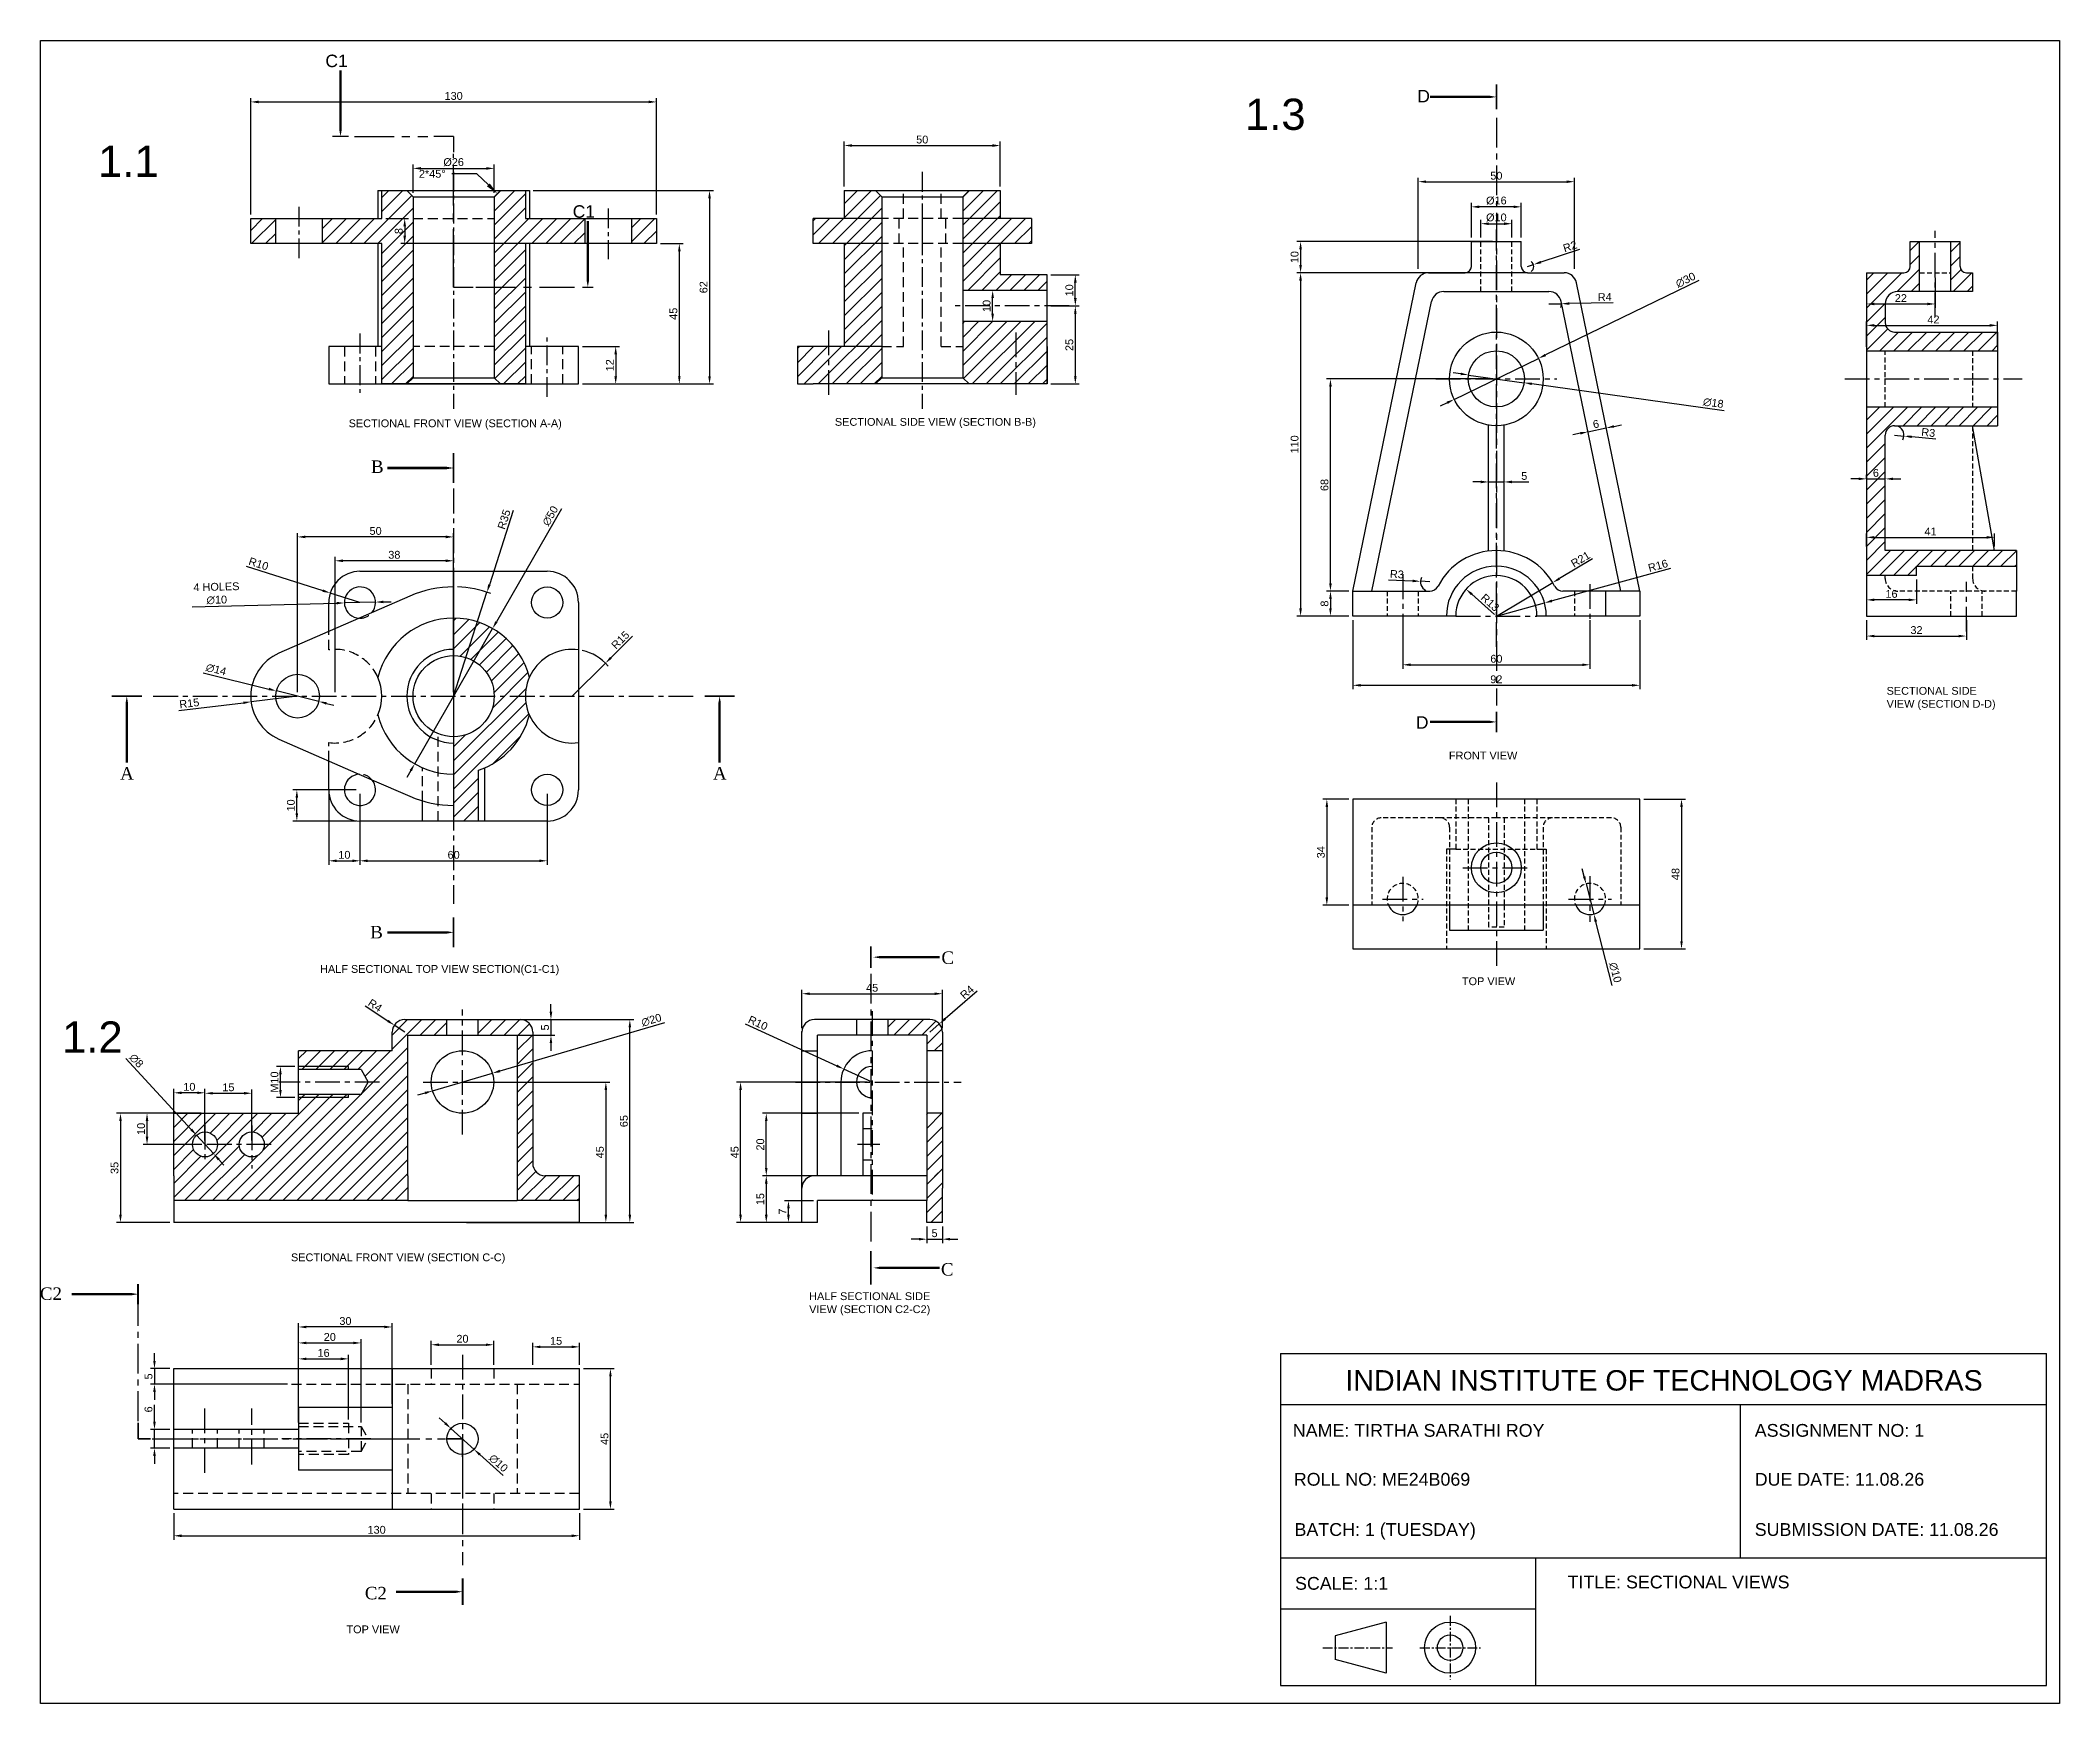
# Model space of a CAD drawing. Header units: millimetres. Extents: x 89 to 2222, y 348 to 1477.
# Drawn here: x 89 to 736, y 348 to 881 of the extents above; entities that cross this region are included whole.
import ezdxf
from ezdxf import colors
from ezdxf.entities.mleader import LeaderData, LeaderLine
from ezdxf.math import Vec2, Vec3

# ---------------------------------------------------------------- set-up
doc = ezdxf.new("R2010")
doc.units = ezdxf.units.MM
doc.header["$PDMODE"] = 32
doc.header["$PDSIZE"] = 1
doc.linetypes.add('CENTER', pattern=[50.8, 31.75, -6.35, 6.35, -6.35])
doc.linetypes.add('HIDDEN', pattern=[9.525, 6.35, -3.175])
doc.styles.get("Standard").update_dxf_attribs({"font": 'arial.ttf'})
doc.dimstyles.new('ISO-25', dxfattribs={"dimtxt": 2.5, "dimasz": 2.5, "dimexe": 1.25, "dimexo": 1.25, "dimtad": 1, "dimtxsty": 'Standard', "dimcen": 2.5, "dimclrd": 3, "dimclre": 3, "dimclrt": 3, "dimadec": 0, "dimazin": 0, "dimtfac": 1, "dimtmove": 0, "dimatfit": 3, "dimfxl": 1, "dimarcsym": 0})
pattern_1 = [(45, (-385.8094, 511.1977), (-2.245064, 2.245064), [])]
pattern_2 = [(45, (-52.8893, -414.5105), (-2.245064, 2.245064), [])]
pattern_3 = [(45, (-357.3327, -414.5105), (-2.245064, 2.245064), [])]
pattern_4 = [(45, (-202.595, -113.141), (-2.245064, 2.245064), [])]

msp = doc.modelspace()

# ---------------------------------------------------------------- texts
for s, width, gutter_width, heights, insert, char_height, attachment_point in [('{\\C6;C1}', 5.39243, 12.5, [0], (187.897, 876.65), 4, 3), ('{\\C6;D}', 5.39243, 12.5, [0], (530.631, 865.372), 4, 1), ('{\\C6;C1}', 5.39243, 12.5, [0], (267.141, 828.396), 4, 3), ('{\\C3;SECTIONAL FRONT VIEW (SECTION A-A)}', 79.13871, 12.5, [3.327], (188.203, 759.798), 2.5, 1), ('{\\C3;SECTIONAL SIDE VIEW (SECTION B-B)}', 66.0283, 12.5, [3.004], (344.004, 760.252), 2.5, 1), ('{\\C6;D}', 5.39243, 12.5, [0], (530.168, 664.712), 4, 1), ('{\\C3;FRONT VIEW}', 34.04494, 12.5, [0], (540.754, 653.365), 2.5, 1), ('{\\C3;HALF SECTIONAL TOP VIEW SECTION(C1-C1)}', 77.63702, 12.5, [6.75], (179.05, 584.996), 2.5, 1), ('{\\C3;SECTIONAL FRONT VIEW (SECTION C-C)}', 71.81459, 12.5, [0], (169.723, 492.606), 2.5, 1), ('{\\C3;HALF SECTIONAL SIDE VIEW (SECTION C2-C2)}', 47.39764, 12.5, [0], (335.76, 480.165), 2.5, 1), ('INDIAN INSTITUTE OF TECHNOLOGY MADRAS', 206.54469, 20.45, [3.177], (507.603, 455.22), 6.54399, 1), ('NAME: TIRTHA SARATHI ROY', 82.28489, 20.45, [2.08], (490.743, 437.967), 4.08999, 1), ('ASSIGNMENT NO: 1', 55.29127, 20.45, [0], (638.75, 437.967), 4.08999, 1), ('ROLL NO: ME24B069', 57.11694, 20.45, [4.363], (491.053, 422.293), 4.08999, 1), ('DUE DATE: 11.08.26', 57.11694, 20.45, [0], (638.75, 422.293), 4.08999, 1), ('BATCH: 1 (TUESDAY)', 64.15873, 20.45, [0], (491.289, 406.21), 4.08999, 1), ('SUBMISSION DATE: 11.08.26', 79.93761, 20.45, [0], (638.75, 406.21), 4.08999, 1), ('SCALE: 1:1', 30.52322, 20.45, [0], (491.444, 388.96), 4.09, 1), ('TITLE: SECTIONAL VIEWS', 78.02333, 20.45, [0], (578.781, 389.397), 4.08999, 1), ('{\\C3;TOP VIEW}', 19.06185, 12.5, [1.341], (187.502, 373.432), 2.5, 1)]:
    msp.add_mtext_dynamic_manual_height_columns(s, width=width, gutter_width=gutter_width, heights=heights, dxfattribs=dict(insert=insert, char_height=char_height, attachment_point=attachment_point))
at = {"color": 3, "attachment_point": 1}
for s, width, insert, char_height in [('1.3', 25.87837, (475.404, 862.552), 10), ('1.1', 25.87837, (107.901, 847.495), 10), ('SECTIONAL SIDE VIEW (SECTION D-D)', 37.77885, (680.994, 674.088), 2.5), ('TOP VIEW', 18.76682, (544.922, 581.054), 2.5), ('1.2', 25.87837, (96.375, 566.942), 10)]:
    msp.add_mtext_dynamic_manual_height_columns(s, width=width, gutter_width=12.5, heights=[0], dxfattribs=dict(at, insert=insert, char_height=char_height))
at = {"color": 6, "char_height": 4, "attachment_point": 1}
for s, insert in [('{\\fTimes New Roman|b0|i0|c0|p18;B}', (195.372, 746.645)), ('{\\fTimes New Roman|b0|i0|c0|p18;A}', (114.983, 648.403)), ('{\\fTimes New Roman|b0|i0|c0|p18;A}', (304.954, 648.428)), ('{\\fTimes New Roman|b0|i0|c0|p18;B}', (195.124, 597.533))]:
    msp.add_mtext_dynamic_manual_height_columns(s, width=4.10595, gutter_width=12.5, heights=[0], dxfattribs=dict(at, insert=insert))
at = {"char_height": 4}
for s, insert, attachment_point in [('{\\fTimes New Roman|b0|i0|c0|p18;\\C6;C}', (382.168, 589.358), 3), ('{\\fTimes New Roman|b0|i0|c0|p18;\\C6;C}', (382.023, 489.52), 3), ('{\\fTimes New Roman|b0|i0|c0|p18;\\C6;C2}', (89.29, 481.718), 1), ('{\\fTimes New Roman|b0|i0|c0|p18;\\C6;C2}', (193.393, 385.792), 1)]:
    msp.add_mtext(s, dxfattribs=dict(at, insert=insert, attachment_point=attachment_point))

# ---------------------------------------------------------------- blocks, each defined once
blk = doc.blocks.new('*D1')
at = {"color": 3, "lineweight": -2, "transparency": 16777216}
for p, q in [((200.09, 824.14), (207.41, 824.14)), ((285.59, 816.14), (204.91, 816.14)), ((206.16, 821.64), (206.16, 818.64))]:
    blk.add_line(p, q, dxfattribs=at)
at = {"color": 3, "transparency": 16777216}
for points in [[(205.75, 821.64), (206.58, 821.64), (206.16, 824.14)], [(205.75, 818.64), (206.58, 818.64), (206.16, 816.14)]]:
    blk.add_solid(points, dxfattribs=at)
at = {"layer": 'Defpoints', "color": 0, "transparency": 16777216}
for p in [(198.84, 824.14), (206.16, 816.14), (286.84, 816.14)]:
    blk.add_point(p, dxfattribs=at)
at = {"color": 3, "transparency": 16777216, "insert": (204.26, 820.14), "char_height": 2.5, "attachment_point": 5, "rotation": 90}
blk.add_mtext('8', dxfattribs=at)
blk = doc.blocks.new('*D2')
at = {"color": 3, "lineweight": -2, "transparency": 16777216}
for p, q in [((247.35, 833.14), (305.09, 833.14)), ((303.84, 830.64), (303.84, 773.64)), ((263.09, 771.14), (305.09, 771.14))]:
    blk.add_line(p, q, dxfattribs=at)
at = {"color": 3, "transparency": 16777216}
for points in [[(303.43, 830.64), (304.26, 830.64), (303.84, 833.14)], [(303.43, 773.64), (304.26, 773.64), (303.84, 771.14)]]:
    blk.add_solid(points, dxfattribs=at)
at = {"layer": 'Defpoints', "color": 0, "transparency": 16777216}
for p in [(246.1, 833.14), (261.84, 771.14), (303.84, 771.14)]:
    blk.add_point(p, dxfattribs=at)
at = {"color": 3, "transparency": 16777216, "insert": (301.94, 802.14), "char_height": 2.5, "attachment_point": 5, "rotation": 90}
blk.add_mtext('62', dxfattribs=at)
blk = doc.blocks.new('*D3')
at = {"color": 3, "lineweight": -2, "transparency": 16777216}
for p, q in [((288.09, 816.14), (295.41, 816.14)), ((294.16, 813.64), (294.16, 773.64)), ((263.09, 771.14), (295.41, 771.14))]:
    blk.add_line(p, q, dxfattribs=at)
at = {"color": 3, "transparency": 16777216}
for points in [[(293.75, 813.64), (294.58, 813.64), (294.16, 816.14)], [(293.75, 773.64), (294.58, 773.64), (294.16, 771.14)]]:
    blk.add_solid(points, dxfattribs=at)
at = {"layer": 'Defpoints', "color": 0, "transparency": 16777216}
for p in [(286.84, 816.14), (261.84, 771.14), (294.16, 771.14)]:
    blk.add_point(p, dxfattribs=at)
at = {"color": 3, "transparency": 16777216, "insert": (292.27, 793.64), "char_height": 2.5, "attachment_point": 5, "rotation": 90}
blk.add_mtext('45', dxfattribs=at)
blk = doc.blocks.new('*D4')
at = {"color": 3, "lineweight": -2, "transparency": 16777216}
for p, q in [((263.09, 783.14), (275.02, 783.14)), ((273.77, 780.64), (273.77, 773.64)), ((263.09, 771.14), (275.02, 771.14))]:
    blk.add_line(p, q, dxfattribs=at)
at = {"color": 3, "transparency": 16777216}
for points in [[(273.35, 780.64), (274.19, 780.64), (273.77, 783.14)], [(273.35, 773.64), (274.19, 773.64), (273.77, 771.14)]]:
    blk.add_solid(points, dxfattribs=at)
at = {"layer": 'Defpoints', "color": 0, "transparency": 16777216}
for p in [(261.84, 783.14), (261.84, 771.14), (273.77, 771.14)]:
    blk.add_point(p, dxfattribs=at)
at = {"color": 3, "transparency": 16777216, "insert": (271.89, 777.14), "char_height": 2.5, "attachment_point": 5, "rotation": 90}
blk.add_mtext('12', dxfattribs=at)
blk = doc.blocks.new('*D5')
at = {"color": 3, "lineweight": -2, "transparency": 16777216}
for p, q in [((208.84, 832.39), (208.84, 841.46)), ((234.84, 832.39), (234.84, 841.46)), ((211.34, 840.21), (232.34, 840.21))]:
    blk.add_line(p, q, dxfattribs=at)
at = {"color": 3, "transparency": 16777216}
for points in [[(211.34, 840.62), (211.34, 839.79), (208.84, 840.21)], [(232.34, 840.62), (232.34, 839.79), (234.84, 840.21)]]:
    blk.add_solid(points, dxfattribs=at)
at = {"layer": 'Defpoints', "color": 0, "transparency": 16777216}
for p in [(234.84, 840.21), (208.84, 831.14), (234.84, 831.14)]:
    blk.add_point(p, dxfattribs=at)
at = {"color": 3, "transparency": 16777216, "insert": (221.84, 842.18), "char_height": 2.5, "attachment_point": 5}
blk.add_mtext('%%C26', dxfattribs=at)
blk = doc.blocks.new('*D6')
at = {"color": 3, "lineweight": -2, "transparency": 16777216}
for p, q in [((156.84, 825.39), (156.84, 862.75)), ((159.34, 861.5), (284.34, 861.5)), ((286.84, 825.39), (286.84, 862.75))]:
    blk.add_line(p, q, dxfattribs=at)
at = {"color": 3, "transparency": 16777216}
for points in [[(159.34, 861.92), (159.34, 861.08), (156.84, 861.5)], [(284.34, 861.92), (284.34, 861.08), (286.84, 861.5)]]:
    blk.add_solid(points, dxfattribs=at)
at = {"layer": 'Defpoints', "color": 0, "transparency": 16777216}
for p in [(286.84, 861.5), (156.84, 824.14), (286.84, 824.14)]:
    blk.add_point(p, dxfattribs=at)
at = {"color": 3, "transparency": 16777216, "insert": (221.84, 863.4), "char_height": 2.5, "attachment_point": 5}
blk.add_mtext('130', dxfattribs=at)
blk = doc.blocks.new('*D7')
at = {"color": 3, "lineweight": -2, "transparency": 16777216}
for p, q in [((413.24, 796.14), (422.29, 796.14)), ((421.04, 793.64), (421.04, 773.64)), ((413.24, 771.14), (422.29, 771.14))]:
    blk.add_line(p, q, dxfattribs=at)
at = {"color": 3, "transparency": 16777216}
for points in [[(420.63, 793.64), (421.46, 793.64), (421.04, 796.14)], [(420.63, 773.64), (421.46, 773.64), (421.04, 771.14)]]:
    blk.add_solid(points, dxfattribs=at)
at = {"layer": 'Defpoints', "color": 0, "transparency": 16777216}
for p in [(411.99, 796.14), (411.99, 771.14), (421.04, 771.14)]:
    blk.add_point(p, dxfattribs=at)
at = {"color": 3, "transparency": 16777216, "insert": (419.14, 783.64), "char_height": 2.5, "attachment_point": 5, "rotation": 90}
blk.add_mtext('25', dxfattribs=at)
blk = doc.blocks.new('*D8')
at = {"color": 3, "lineweight": -2, "transparency": 16777216}
for p, q in [((413.24, 806.14), (422.29, 806.14)), ((421.04, 798.64), (421.04, 803.64)), ((413.24, 796.14), (422.29, 796.14))]:
    blk.add_line(p, q, dxfattribs=at)
at = {"color": 3, "transparency": 16777216}
for points in [[(420.63, 803.64), (421.46, 803.64), (421.04, 806.14)], [(420.63, 798.64), (421.46, 798.64), (421.04, 796.14)]]:
    blk.add_solid(points, dxfattribs=at)
at = {"layer": 'Defpoints', "color": 0, "transparency": 16777216}
for p in [(411.99, 806.14), (421.04, 806.14), (411.99, 796.14)]:
    blk.add_point(p, dxfattribs=at)
at = {"color": 3, "transparency": 16777216, "insert": (419.14, 801.14), "char_height": 2.5, "attachment_point": 5, "rotation": 90}
blk.add_mtext('10', dxfattribs=at)
blk = doc.blocks.new('*D9')
at = {"color": 3, "lineweight": -2, "transparency": 16777216}
for p, q in [((410.74, 801.14), (393.3, 801.14)), ((394.55, 793.64), (394.55, 798.64)), ((410.74, 791.14), (393.3, 791.14))]:
    blk.add_line(p, q, dxfattribs=at)
at = {"color": 3, "transparency": 16777216}
for points in [[(394.14, 798.64), (394.97, 798.64), (394.55, 801.14)], [(394.14, 793.64), (394.97, 793.64), (394.55, 791.14)]]:
    blk.add_solid(points, dxfattribs=at)
at = {"layer": 'Defpoints', "color": 0, "transparency": 16777216}
for p in [(394.55, 801.14), (411.99, 801.14), (411.99, 791.14)]:
    blk.add_point(p, dxfattribs=at)
at = {"color": 3, "transparency": 16777216, "insert": (392.65, 796.14), "char_height": 2.5, "attachment_point": 5, "rotation": 90}
blk.add_mtext('10', dxfattribs=at)
blk = doc.blocks.new('*D10')
at = {"color": 3, "lineweight": -2, "transparency": 16777216}
for p, q in [((171.84, 672.38), (171.84, 723.4)), ((219.34, 722.15), (174.34, 722.15)), ((221.84, 672.38), (221.84, 723.4))]:
    blk.add_line(p, q, dxfattribs=at)
at = {"color": 3, "transparency": 16777216}
for points in [[(174.34, 722.57), (174.34, 721.73), (171.84, 722.15)], [(219.34, 722.57), (219.34, 721.73), (221.84, 722.15)]]:
    blk.add_solid(points, dxfattribs=at)
at = {"layer": 'Defpoints', "color": 0, "transparency": 16777216}
for p in [(171.84, 722.15), (171.84, 671.13), (221.84, 671.13)]:
    blk.add_point(p, dxfattribs=at)
at = {"color": 3, "transparency": 16777216, "insert": (196.84, 724.05), "char_height": 2.5, "attachment_point": 5}
blk.add_mtext('50', dxfattribs=at)
blk = doc.blocks.new('*D11')
at = {"color": 3, "lineweight": -2, "transparency": 16777216}
for p, q in [((183.84, 672.38), (183.84, 715.76)), ((219.34, 714.51), (186.34, 714.51)), ((221.84, 672.38), (221.84, 715.76))]:
    blk.add_line(p, q, dxfattribs=at)
at = {"color": 3, "transparency": 16777216}
for points in [[(186.34, 714.92), (186.34, 714.09), (183.84, 714.51)], [(219.34, 714.92), (219.34, 714.09), (221.84, 714.51)]]:
    blk.add_solid(points, dxfattribs=at)
at = {"layer": 'Defpoints', "color": 0, "transparency": 16777216}
for p in [(183.84, 714.51), (183.84, 671.13), (221.84, 671.13)]:
    blk.add_point(p, dxfattribs=at)
at = {"color": 3, "transparency": 16777216, "insert": (202.84, 716.41), "char_height": 2.5, "attachment_point": 5}
blk.add_mtext('38', dxfattribs=at)
blk = doc.blocks.new('*D12')
at = {"color": 3, "lineweight": -2, "transparency": 16777216}
for p, q in [((190.59, 641.13), (170.36, 641.13)), ((171.61, 633.63), (171.61, 638.63)), ((190.59, 631.13), (170.36, 631.13))]:
    blk.add_line(p, q, dxfattribs=at)
at = {"color": 3, "transparency": 16777216}
for points in [[(171.19, 638.63), (172.02, 638.63), (171.61, 641.13)], [(171.19, 633.63), (172.02, 633.63), (171.61, 631.13)]]:
    blk.add_solid(points, dxfattribs=at)
at = {"layer": 'Defpoints', "color": 0, "transparency": 16777216}
for p in [(171.61, 641.13), (191.84, 641.13), (191.84, 631.13)]:
    blk.add_point(p, dxfattribs=at)
at = {"color": 3, "transparency": 16777216, "insert": (169.7, 636.13), "char_height": 2.5, "attachment_point": 5, "rotation": 90}
blk.add_mtext('10', dxfattribs=at)
blk = doc.blocks.new('*D13')
at = {"color": 3, "lineweight": -2, "transparency": 16777216}
for p, q in [((181.84, 639.88), (181.84, 617.14)), ((191.84, 639.88), (191.84, 617.14)), ((184.34, 618.39), (189.34, 618.39))]:
    blk.add_line(p, q, dxfattribs=at)
at = {"color": 3, "transparency": 16777216}
for points in [[(184.34, 618.81), (184.34, 617.97), (181.84, 618.39)], [(189.34, 618.81), (189.34, 617.97), (191.84, 618.39)]]:
    blk.add_solid(points, dxfattribs=at)
at = {"layer": 'Defpoints', "color": 0, "transparency": 16777216}
for p in [(181.84, 641.13), (191.84, 641.13), (191.84, 618.39)]:
    blk.add_point(p, dxfattribs=at)
at = {"color": 3, "transparency": 16777216, "insert": (186.84, 620.29), "char_height": 2.5, "attachment_point": 5}
blk.add_mtext('10', dxfattribs=at)
blk = doc.blocks.new('*D14')
at = {"color": 3, "lineweight": -2, "transparency": 16777216}
for p, q in [((191.84, 639.88), (191.84, 617.14)), ((251.84, 639.88), (251.84, 617.14)), ((194.34, 618.39), (249.34, 618.39))]:
    blk.add_line(p, q, dxfattribs=at)
at = {"color": 3, "transparency": 16777216}
for points in [[(194.34, 618.81), (194.34, 617.97), (191.84, 618.39)], [(249.34, 618.81), (249.34, 617.97), (251.84, 618.39)]]:
    blk.add_solid(points, dxfattribs=at)
at = {"layer": 'Defpoints', "color": 0, "transparency": 16777216}
for p in [(191.84, 641.13), (251.84, 641.13), (251.84, 618.39)]:
    blk.add_point(p, dxfattribs=at)
at = {"color": 3, "transparency": 16777216, "insert": (221.84, 620.29), "char_height": 2.5, "attachment_point": 5}
blk.add_mtext('60', dxfattribs=at)
blk = doc.blocks.new('*D15')
at = {"color": 3, "lineweight": -2, "transparency": 16777216}
for p, q in [((256.41, 731.17), (235.56, 694.96)), ((209.36, 649.46), (234.31, 692.79)), ((208.12, 647.29), (206.87, 645.13))]:
    blk.add_line(p, q, dxfattribs=at)
at = {"color": 3, "transparency": 16777216}
for points in [[(235.2, 695.17), (235.92, 694.75), (234.31, 692.79)], [(207.76, 647.5), (208.48, 647.09), (209.36, 649.46)]]:
    blk.add_solid(points, dxfattribs=at)
at = {"layer": 'Defpoints', "color": 0, "transparency": 16777216}
for p in [(234.31, 692.79), (209.36, 649.46)]:
    blk.add_point(p, dxfattribs=at)
at = {"color": 3, "transparency": 16777216, "insert": (252.82, 728.89), "char_height": 2.5, "attachment_point": 5, "rotation": 60.06772}
blk.add_mtext('∅50', dxfattribs=at)
blk = doc.blocks.new('*D16')
at = {"color": 3, "lineweight": -2, "transparency": 16777216}
for p, q in [((240.93, 730.64), (233.29, 706.84)), ((221.84, 671.13), (232.53, 704.45))]:
    blk.add_line(p, q, dxfattribs=at)
blk.add_arc((221.84, 671.13), 35, 70.17254, 87.95372, dxfattribs=at)
at = {"color": 3, "transparency": 16777216}
blk.add_solid([(232.89, 706.96), (233.69, 706.71), (232.53, 704.45)], dxfattribs=at)
at = {"layer": 'Defpoints', "color": 0, "transparency": 16777216}
for p in [(232.53, 704.45), (221.84, 671.13)]:
    blk.add_point(p, dxfattribs=at)
at = {"color": 3, "transparency": 16777216, "insert": (238.01, 727.77), "char_height": 2.5, "attachment_point": 5, "rotation": 72.21882}
blk.add_mtext('R35', dxfattribs=at)
blk = doc.blocks.new('*D17')
at = {"color": 3, "lineweight": -2, "transparency": 16777216}
for p, q in [((279.17, 690.32), (272.26, 683.46)), ((259.84, 671.13), (270.48, 681.69))]:
    blk.add_line(p, q, dxfattribs=at)
blk.add_arc((259.84, 671.13), 15, 40.0142, 77.5631, dxfattribs=at)
at = {"color": 3, "transparency": 16777216}
blk.add_solid([(271.97, 683.75), (272.55, 683.16), (270.48, 681.69)], dxfattribs=at)
at = {"layer": 'Defpoints', "color": 0, "transparency": 16777216}
for p in [(270.48, 681.69), (259.84, 671.13)]:
    blk.add_point(p, dxfattribs=at)
at = {"color": 3, "transparency": 16777216, "insert": (275.26, 689.12), "char_height": 2.5, "attachment_point": 5, "rotation": 44.78885}
blk.add_mtext('R15', dxfattribs=at)
blk = doc.blocks.new('*D18')
at = {"color": 3, "lineweight": -2, "transparency": 16777216}
for p, q in [((138.11, 699.74), (184.34, 700.93)), ((196.84, 701.26), (186.84, 701)), ((199.34, 701.32), (201.84, 701.38))]:
    blk.add_line(p, q, dxfattribs=at)
at = {"color": 3, "transparency": 16777216}
for points in [[(184.33, 701.35), (184.35, 700.52), (186.84, 701)], [(199.33, 701.74), (199.35, 700.9), (196.84, 701.26)]]:
    blk.add_solid(points, dxfattribs=at)
at = {"layer": 'Defpoints', "color": 0, "transparency": 16777216}
for p in [(186.84, 701), (196.84, 701.26)]:
    blk.add_point(p, dxfattribs=at)
at = {"color": 3, "transparency": 16777216, "insert": (145.89, 704.02), "char_height": 2.5, "attachment_point": 5, "rotation": 1.47855}
blk.add_mtext('4 HOLES\\P∅10', dxfattribs=at)
blk = doc.blocks.new('*D19')
at = {"color": 3, "lineweight": -2, "transparency": 16777216}
for p, q in [((155.33, 712.81), (179.93, 704.94)), ((191.84, 701.13), (182.32, 704.18))]:
    blk.add_line(p, q, dxfattribs=at)
at = {"color": 3, "transparency": 16777216}
blk.add_solid([(180.06, 705.33), (179.81, 704.54), (182.32, 704.18)], dxfattribs=at)
at = {"layer": 'Defpoints', "color": 0, "transparency": 16777216}
for p in [(182.32, 704.18), (191.84, 701.13)]:
    blk.add_point(p, dxfattribs=at)
at = {"color": 3, "transparency": 16777216, "insert": (159.35, 713.52), "char_height": 2.5, "attachment_point": 5, "rotation": 342.2471}
blk.add_mtext('R10', dxfattribs=at)
blk = doc.blocks.new('*D20')
at = {"color": 3, "lineweight": -2, "transparency": 16777216}
for p, q in [((133.79, 666.52), (154.47, 669.02)), ((171.84, 671.13), (156.95, 669.32))]:
    blk.add_line(p, q, dxfattribs=at)
at = {"color": 3, "transparency": 16777216}
blk.add_solid([(154.42, 669.43), (154.52, 668.61), (156.95, 669.32)], dxfattribs=at)
at = {"layer": 'Defpoints', "color": 0, "transparency": 16777216}
for p in [(156.95, 669.32), (171.84, 671.13)]:
    blk.add_point(p, dxfattribs=at)
at = {"color": 3, "transparency": 16777216, "insert": (137.15, 668.84), "char_height": 2.5, "attachment_point": 5, "rotation": 6.90975}
blk.add_mtext('R15', dxfattribs=at)
blk = doc.blocks.new('*D21')
at = {"color": 3, "lineweight": -2, "transparency": 16777216}
for p, q in [((141.59, 678.66), (162.62, 673.42)), ((178.63, 669.44), (165.05, 672.82)), ((181.06, 668.83), (183.48, 668.23))]:
    blk.add_line(p, q, dxfattribs=at)
at = {"color": 3, "transparency": 16777216}
for points in [[(162.72, 673.83), (162.52, 673.02), (165.05, 672.82)], [(181.16, 669.24), (180.96, 668.43), (178.63, 669.44)]]:
    blk.add_solid(points, dxfattribs=at)
at = {"layer": 'Defpoints', "color": 0, "transparency": 16777216}
for p in [(165.05, 672.82), (178.63, 669.44)]:
    blk.add_point(p, dxfattribs=at)
at = {"color": 3, "transparency": 16777216, "insert": (145.73, 679.66), "char_height": 2.5, "attachment_point": 5, "rotation": 346.0219}
blk.add_mtext('∅14', dxfattribs=at)
blk = doc.blocks.new('*D25')
at = {"color": 3, "lineweight": -2, "transparency": 16777216}
for p, q in [((247.17, 456.95), (247.17, 463.93)), ((249.67, 462.68), (259.67, 462.68)), ((262.17, 456.95), (262.17, 463.93))]:
    blk.add_line(p, q, dxfattribs=at)
at = {"color": 3, "transparency": 16777216}
for points in [[(249.67, 463.09), (249.67, 462.26), (247.17, 462.68)], [(259.67, 463.09), (259.67, 462.26), (262.17, 462.68)]]:
    blk.add_solid(points, dxfattribs=at)
at = {"layer": 'Defpoints', "color": 0, "transparency": 16777216}
for p in [(262.17, 462.68), (247.17, 455.7), (262.17, 455.7)]:
    blk.add_point(p, dxfattribs=at)
at = {"color": 3, "transparency": 16777216, "insert": (254.67, 464.58), "char_height": 2.5, "attachment_point": 5}
blk.add_mtext('15', dxfattribs=at)
blk = doc.blocks.new('*D26')
at = {"color": 3, "lineweight": -2, "transparency": 16777216}
for p, q in [((172.17, 444.45), (172.17, 470.3)), ((199.67, 469.05), (174.67, 469.05)), ((202.17, 444.45), (202.17, 470.3))]:
    blk.add_line(p, q, dxfattribs=at)
at = {"color": 3, "transparency": 16777216}
for points in [[(174.67, 469.46), (174.67, 468.63), (172.17, 469.05)], [(199.67, 469.46), (199.67, 468.63), (202.17, 469.05)]]:
    blk.add_solid(points, dxfattribs=at)
at = {"layer": 'Defpoints', "color": 0, "transparency": 16777216}
for p in [(172.17, 469.05), (172.17, 443.2), (202.17, 443.2)]:
    blk.add_point(p, dxfattribs=at)
at = {"color": 3, "transparency": 16777216, "insert": (187.17, 470.95), "char_height": 2.5, "attachment_point": 5}
blk.add_mtext('30', dxfattribs=at)
blk = doc.blocks.new('*D27')
at = {"color": 3, "lineweight": -2, "transparency": 16777216}
for p, q in [((244.42, 567.51), (279.55, 567.51)), ((278.3, 505.01), (278.3, 565.01)), ((263.42, 502.51), (279.55, 502.51))]:
    blk.add_line(p, q, dxfattribs=at)
at = {"color": 3, "transparency": 16777216}
for points in [[(277.89, 565.01), (278.72, 565.01), (278.3, 567.51)], [(277.89, 505.01), (278.72, 505.01), (278.3, 502.51)]]:
    blk.add_solid(points, dxfattribs=at)
at = {"layer": 'Defpoints', "color": 0, "transparency": 16777216}
for p in [(243.17, 567.51), (278.3, 567.51), (262.17, 502.51)]:
    blk.add_point(p, dxfattribs=at)
at = {"color": 3, "transparency": 16777216, "insert": (276.4, 535.01), "char_height": 2.5, "attachment_point": 5, "rotation": 90}
blk.add_mtext('65', dxfattribs=at)
blk = doc.blocks.new('*D28')
at = {"color": 3, "lineweight": -2, "transparency": 16777216}
for p, q in [((253.03, 570.01), (253.03, 572.51)), ((230.92, 567.51), (254.28, 567.51)), ((253.03, 567.51), (253.03, 562.51)), ((230.92, 562.51), (254.28, 562.51)), ((253.03, 560.01), (253.03, 557.51))]:
    blk.add_line(p, q, dxfattribs=at)
at = {"color": 3, "transparency": 16777216}
for points in [[(252.61, 570.01), (253.44, 570.01), (253.03, 567.51)], [(252.61, 560.01), (253.44, 560.01), (253.03, 562.51)]]:
    blk.add_solid(points, dxfattribs=at)
at = {"layer": 'Defpoints', "color": 0, "transparency": 16777216}
for p in [(229.67, 567.51), (229.67, 562.51), (253.03, 562.51)]:
    blk.add_point(p, dxfattribs=at)
at = {"color": 3, "transparency": 16777216, "insert": (251.13, 565.01), "char_height": 2.5, "attachment_point": 5, "rotation": 90}
blk.add_mtext('5', dxfattribs=at)
blk = doc.blocks.new('*D29')
at = {"color": 3, "lineweight": -2, "transparency": 16777216}
for p, q in [((193.46, 571.95), (200.76, 567.11)), ((206.17, 563.51), (202.84, 565.73))]:
    blk.add_line(p, q, dxfattribs=at)
at = {"color": 3, "transparency": 16777216}
blk.add_solid([(200.99, 567.46), (200.53, 566.76), (202.84, 565.73)], dxfattribs=at)
at = {"layer": 'Defpoints', "color": 0, "transparency": 16777216}
for p in [(202.84, 565.73), (206.17, 563.51)]:
    blk.add_point(p, dxfattribs=at)
at = {"color": 3, "transparency": 16777216, "insert": (196.69, 572.06), "char_height": 2.5, "attachment_point": 5, "rotation": 326.42608}
blk.add_mtext('R4', dxfattribs=at)
blk = doc.blocks.new('*D30')
at = {"color": 3, "lineweight": -2, "transparency": 16777216}
for p, q in [((315.28, 566.19), (344.58, 552.73)), ((355.94, 547.51), (346.85, 551.69))]:
    blk.add_line(p, q, dxfattribs=at)
at = {"color": 3, "transparency": 16777216}
blk.add_solid([(344.75, 553.11), (344.4, 552.35), (346.85, 551.69)], dxfattribs=at)
at = {"layer": 'Defpoints', "color": 0, "transparency": 16777216}
for p in [(346.85, 551.69), (355.94, 547.51)]:
    blk.add_point(p, dxfattribs=at)
at = {"color": 3, "transparency": 16777216, "insert": (319.36, 566.42), "char_height": 2.5, "attachment_point": 5, "rotation": 335.32076}
blk.add_mtext('R10', dxfattribs=at)
blk = doc.blocks.new('*D31')
at = {"color": 3, "lineweight": -2, "transparency": 16777216}
for p, q in [((214.67, 456.95), (214.67, 464.6)), ((217.17, 463.35), (232.17, 463.35)), ((234.67, 456.95), (234.67, 464.6))]:
    blk.add_line(p, q, dxfattribs=at)
at = {"color": 3, "transparency": 16777216}
for points in [[(217.17, 463.77), (217.17, 462.94), (214.67, 463.35)], [(232.17, 463.77), (232.17, 462.94), (234.67, 463.35)]]:
    blk.add_solid(points, dxfattribs=at)
at = {"layer": 'Defpoints', "color": 0, "transparency": 16777216}
for p in [(234.67, 463.35), (214.67, 455.7), (234.67, 455.7)]:
    blk.add_point(p, dxfattribs=at)
at = {"color": 3, "transparency": 16777216, "insert": (224.67, 465.25), "char_height": 2.5, "attachment_point": 5}
blk.add_mtext('20', dxfattribs=at)
blk = doc.blocks.new('*D32')
at = {"color": 3, "lineweight": -2, "transparency": 16777216}
for p, q in [((130.92, 537.51), (113.85, 537.51)), ((115.1, 535.01), (115.1, 505.01)), ((130.92, 502.51), (113.85, 502.51))]:
    blk.add_line(p, q, dxfattribs=at)
at = {"color": 3, "transparency": 16777216}
for points in [[(114.68, 535.01), (115.51, 535.01), (115.1, 537.51)], [(114.68, 505.01), (115.51, 505.01), (115.1, 502.51)]]:
    blk.add_solid(points, dxfattribs=at)
at = {"layer": 'Defpoints', "color": 0, "transparency": 16777216}
for p in [(132.17, 537.51), (115.1, 502.51), (132.17, 502.51)]:
    blk.add_point(p, dxfattribs=at)
at = {"color": 3, "transparency": 16777216, "insert": (113.2, 520.01), "char_height": 2.5, "attachment_point": 5, "rotation": 90}
blk.add_mtext('35', dxfattribs=at)
blk = doc.blocks.new('*D33')
at = {"color": 3, "lineweight": -2, "transparency": 16777216}
for p, q in [((140.92, 537.51), (122.35, 537.51)), ((123.6, 530.01), (123.6, 535.01)), ((140.92, 527.51), (122.35, 527.51))]:
    blk.add_line(p, q, dxfattribs=at)
at = {"color": 3, "transparency": 16777216}
for points in [[(123.18, 535.01), (124.02, 535.01), (123.6, 537.51)], [(123.18, 530.01), (124.02, 530.01), (123.6, 527.51)]]:
    blk.add_solid(points, dxfattribs=at)
at = {"layer": 'Defpoints', "color": 0, "transparency": 16777216}
for p in [(123.6, 537.51), (142.17, 537.51), (142.17, 527.51)]:
    blk.add_point(p, dxfattribs=at)
at = {"color": 3, "transparency": 16777216, "insert": (121.7, 532.51), "char_height": 2.5, "attachment_point": 5, "rotation": 90}
blk.add_mtext('10', dxfattribs=at)
blk = doc.blocks.new('*D34')
at = {"color": 3, "lineweight": -2, "transparency": 16777216}
for p, q in [((132.17, 528.76), (132.17, 545.32)), ((139.67, 544.07), (134.67, 544.07)), ((142.17, 528.8), (142.17, 545.32))]:
    blk.add_line(p, q, dxfattribs=at)
at = {"color": 3, "transparency": 16777216}
for points in [[(134.67, 544.48), (134.67, 543.65), (132.17, 544.07)], [(139.67, 544.48), (139.67, 543.65), (142.17, 544.07)]]:
    blk.add_solid(points, dxfattribs=at)
at = {"layer": 'Defpoints', "color": 0, "transparency": 16777216}
for p in [(132.17, 544.07), (132.17, 527.51), (142.17, 527.55)]:
    blk.add_point(p, dxfattribs=at)
at = {"color": 3, "transparency": 16777216, "insert": (137.17, 545.97), "char_height": 2.5, "attachment_point": 5}
blk.add_mtext('10', dxfattribs=at)
blk = doc.blocks.new('*D35')
at = {"color": 3, "lineweight": -2, "transparency": 16777216}
for p, q in [((142.17, 528.8), (142.17, 545.17)), ((144.67, 543.92), (154.67, 543.92)), ((157.17, 528.8), (157.17, 545.17))]:
    blk.add_line(p, q, dxfattribs=at)
at = {"color": 3, "transparency": 16777216}
for points in [[(144.67, 544.34), (144.67, 543.5), (142.17, 543.92)], [(154.67, 544.34), (154.67, 543.5), (157.17, 543.92)]]:
    blk.add_solid(points, dxfattribs=at)
at = {"layer": 'Defpoints', "color": 0, "transparency": 16777216}
for p in [(157.17, 543.92), (142.17, 527.55), (157.17, 527.55)]:
    blk.add_point(p, dxfattribs=at)
at = {"color": 3, "transparency": 16777216, "insert": (149.67, 545.82), "char_height": 2.5, "attachment_point": 5}
blk.add_mtext('15', dxfattribs=at)
blk = doc.blocks.new('*D36')
at = {"color": 3, "lineweight": -2, "transparency": 16777216}
for p, q in [((116.84, 555.08), (137.78, 532.3)), ((144.88, 524.57), (139.47, 530.46)), ((146.57, 522.73), (148.26, 520.89))]:
    blk.add_line(p, q, dxfattribs=at)
at = {"color": 3, "transparency": 16777216}
for points in [[(138.08, 532.58), (137.47, 532.02), (139.47, 530.46)], [(146.88, 523.01), (146.27, 522.45), (144.88, 524.57)]]:
    blk.add_solid(points, dxfattribs=at)
at = {"layer": 'Defpoints', "color": 0, "transparency": 16777216}
for p in [(139.47, 530.46), (144.88, 524.57)]:
    blk.add_point(p, dxfattribs=at)
at = {"color": 3, "transparency": 16777216, "insert": (120.19, 554.34), "char_height": 2.5, "attachment_point": 5, "rotation": 312.5846}
blk.add_mtext('∅8', dxfattribs=at)
blk = doc.blocks.new('*D37')
at = {"color": 3, "lineweight": -2, "transparency": 16777216}
for p, q in [((172.17, 438.45), (172.17, 465.19)), ((174.67, 463.94), (189.67, 463.94)), ((192.17, 438.45), (192.17, 465.19))]:
    blk.add_line(p, q, dxfattribs=at)
at = {"color": 3, "transparency": 16777216}
for points in [[(174.67, 464.35), (174.67, 463.52), (172.17, 463.94)], [(189.67, 464.35), (189.67, 463.52), (192.17, 463.94)]]:
    blk.add_solid(points, dxfattribs=at)
at = {"layer": 'Defpoints', "color": 0, "transparency": 16777216}
for p in [(192.17, 463.94), (172.17, 437.2), (192.17, 437.2)]:
    blk.add_point(p, dxfattribs=at)
at = {"color": 3, "transparency": 16777216, "insert": (182.17, 465.84), "char_height": 2.5, "attachment_point": 5}
blk.add_mtext('20', dxfattribs=at)
blk = doc.blocks.new('*D38')
at = {"color": 3, "lineweight": -2, "transparency": 16777216}
for p, q in [((172.17, 439.45), (172.17, 460.08)), ((188.17, 439.45), (188.17, 460.08)), ((174.67, 458.83), (185.67, 458.83))]:
    blk.add_line(p, q, dxfattribs=at)
at = {"color": 3, "transparency": 16777216}
for points in [[(174.67, 459.24), (174.67, 458.41), (172.17, 458.83)], [(185.67, 459.24), (185.67, 458.41), (188.17, 458.83)]]:
    blk.add_solid(points, dxfattribs=at)
at = {"layer": 'Defpoints', "color": 0, "transparency": 16777216}
for p in [(188.17, 458.83), (172.17, 438.2), (188.17, 438.2)]:
    blk.add_point(p, dxfattribs=at)
at = {"color": 3, "transparency": 16777216, "insert": (180.17, 460.73), "char_height": 2.5, "attachment_point": 5}
blk.add_mtext('16', dxfattribs=at)
blk = doc.blocks.new('*D39')
at = {"color": 3, "lineweight": -2, "transparency": 16777216}
for p, q in [((170.92, 552.51), (165.1, 552.51)), ((166.35, 545.01), (166.35, 550.01)), ((170.92, 542.51), (165.1, 542.51))]:
    blk.add_line(p, q, dxfattribs=at)
at = {"color": 3, "transparency": 16777216}
for points in [[(165.93, 550.01), (166.76, 550.01), (166.35, 552.51)], [(165.93, 545.01), (166.76, 545.01), (166.35, 542.51)]]:
    blk.add_solid(points, dxfattribs=at)
at = {"layer": 'Defpoints', "color": 0, "transparency": 16777216}
for p in [(166.35, 552.51), (172.17, 552.51), (172.17, 542.51)]:
    blk.add_point(p, dxfattribs=at)
at = {"color": 3, "transparency": 16777216, "insert": (164.45, 547.51), "char_height": 2.5, "attachment_point": 5, "rotation": 90}
blk.add_mtext('M10', dxfattribs=at)
blk = doc.blocks.new('*D40')
at = {"color": 3, "lineweight": -2, "transparency": 16777216}
for p, q in [((354.31, 547.51), (312.53, 547.51)), ((313.78, 505.01), (313.78, 545.01)), ((332.19, 502.51), (312.53, 502.51))]:
    blk.add_line(p, q, dxfattribs=at)
at = {"color": 3, "transparency": 16777216}
for points in [[(313.37, 545.01), (314.2, 545.01), (313.78, 547.51)], [(313.37, 505.01), (314.2, 505.01), (313.78, 502.51)]]:
    blk.add_solid(points, dxfattribs=at)
at = {"layer": 'Defpoints', "color": 0, "transparency": 16777216}
for p in [(313.78, 547.51), (355.56, 547.51), (333.44, 502.51)]:
    blk.add_point(p, dxfattribs=at)
at = {"color": 3, "transparency": 16777216, "insert": (311.89, 525.01), "char_height": 2.5, "attachment_point": 5, "rotation": 90}
blk.add_mtext('45', dxfattribs=at)
blk = doc.blocks.new('*D41')
at = {"color": 3, "lineweight": -2, "transparency": 16777216}
for p, q in [((219.11, 438.23), (217.26, 439.91)), ((220.97, 436.56), (228.38, 429.85)), ((237.68, 421.43), (230.23, 428.17))]:
    blk.add_line(p, q, dxfattribs=at)
at = {"color": 3, "transparency": 16777216}
for points in [[(219.39, 438.54), (218.83, 437.92), (220.97, 436.56)], [(230.51, 428.48), (229.95, 427.86), (228.38, 429.85)]]:
    blk.add_solid(points, dxfattribs=at)
at = {"layer": 'Defpoints', "color": 0, "transparency": 16777216}
for p in [(220.97, 436.56), (228.38, 429.85)]:
    blk.add_point(p, dxfattribs=at)
at = {"color": 3, "transparency": 16777216, "insert": (236.21, 425.42), "char_height": 2.5, "attachment_point": 5, "rotation": 317.85403}
blk.add_mtext('∅10', dxfattribs=at)
blk = doc.blocks.new('*D42')
at = {"color": 3, "lineweight": -2, "transparency": 16777216}
for p, q in [((125.99, 438.7), (125.99, 444.1)), ((130.92, 436.2), (124.74, 436.2)), ((125.99, 430.2), (125.99, 436.2)), ((130.92, 430.2), (124.74, 430.2)), ((125.99, 427.7), (125.99, 425.2))]:
    blk.add_line(p, q, dxfattribs=at)
at = {"color": 3, "transparency": 16777216}
for points in [[(125.57, 438.7), (126.4, 438.7), (125.99, 436.2)], [(125.57, 427.7), (126.4, 427.7), (125.99, 430.2)]]:
    blk.add_solid(points, dxfattribs=at)
at = {"layer": 'Defpoints', "color": 0, "transparency": 16777216}
for p in [(132.17, 436.2), (125.99, 430.2), (132.17, 430.2)]:
    blk.add_point(p, dxfattribs=at)
at = {"color": 3, "transparency": 16777216, "insert": (124.08, 442.65), "char_height": 2.5, "attachment_point": 5, "rotation": 90}
blk.add_mtext('6', dxfattribs=at)
blk = doc.blocks.new('*D43')
at = {"color": 3, "lineweight": -2, "transparency": 16777216}
for p, q in [((125.99, 458.2), (125.99, 460.7)), ((130.92, 455.7), (124.74, 455.7)), ((125.99, 455.7), (125.99, 450.7)), ((168.64, 450.7), (124.74, 450.7)), ((125.99, 448.2), (125.99, 445.7))]:
    blk.add_line(p, q, dxfattribs=at)
at = {"color": 3, "transparency": 16777216}
for points in [[(125.57, 458.2), (126.4, 458.2), (125.99, 455.7)], [(125.57, 448.2), (126.4, 448.2), (125.99, 450.7)]]:
    blk.add_solid(points, dxfattribs=at)
at = {"layer": 'Defpoints', "color": 0, "transparency": 16777216}
for p in [(132.17, 455.7), (125.99, 450.7), (169.89, 450.7)]:
    blk.add_point(p, dxfattribs=at)
at = {"color": 3, "transparency": 16777216, "insert": (124.09, 453.2), "char_height": 2.5, "attachment_point": 5, "rotation": 90}
blk.add_mtext('5', dxfattribs=at)
blk = doc.blocks.new('*D44')
at = {"color": 3, "lineweight": -2, "transparency": 16777216}
for p, q in [((509.95, 695.53), (509.95, 673.36)), ((601.95, 695.53), (601.95, 673.36)), ((512.45, 674.61), (599.45, 674.61))]:
    blk.add_line(p, q, dxfattribs=at)
at = {"color": 3, "transparency": 16777216}
for points in [[(512.45, 675.03), (512.45, 674.2), (509.95, 674.61)], [(599.45, 675.03), (599.45, 674.2), (601.95, 674.61)]]:
    blk.add_solid(points, dxfattribs=at)
at = {"layer": 'Defpoints', "color": 0, "transparency": 16777216}
for p in [(509.95, 696.78), (601.95, 696.78), (601.95, 674.61)]:
    blk.add_point(p, dxfattribs=at)
at = {"color": 3, "transparency": 16777216, "insert": (555.95, 676.52), "char_height": 2.5, "attachment_point": 5}
blk.add_mtext('92', dxfattribs=at)
blk = doc.blocks.new('*D45')
at = {"color": 3, "lineweight": -2, "transparency": 16777216}
for p, q in [((525.95, 695.53), (525.95, 679.94)), ((585.95, 695.53), (585.95, 679.94)), ((528.45, 681.19), (583.45, 681.19))]:
    blk.add_line(p, q, dxfattribs=at)
at = {"color": 3, "transparency": 16777216}
for points in [[(528.45, 681.61), (528.45, 680.78), (525.95, 681.19)], [(583.45, 681.61), (583.45, 680.78), (585.95, 681.19)]]:
    blk.add_solid(points, dxfattribs=at)
at = {"layer": 'Defpoints', "color": 0, "transparency": 16777216}
for p in [(525.95, 696.78), (585.95, 696.78), (585.95, 681.19)]:
    blk.add_point(p, dxfattribs=at)
at = {"color": 3, "transparency": 16777216, "insert": (555.95, 683.1), "char_height": 2.5, "attachment_point": 5}
blk.add_mtext('60', dxfattribs=at)
blk = doc.blocks.new('*D46')
at = {"color": 3, "lineweight": -2, "transparency": 16777216}
for p, q in [((508.7, 704.78), (501.54, 704.78)), ((502.79, 702.28), (502.79, 699.28)), ((508.7, 696.78), (501.54, 696.78))]:
    blk.add_line(p, q, dxfattribs=at)
at = {"color": 3, "transparency": 16777216}
for points in [[(502.38, 702.28), (503.21, 702.28), (502.79, 704.78)], [(502.38, 699.28), (503.21, 699.28), (502.79, 696.78)]]:
    blk.add_solid(points, dxfattribs=at)
at = {"layer": 'Defpoints', "color": 0, "transparency": 16777216}
for p in [(509.95, 704.78), (502.79, 696.78), (509.95, 696.78)]:
    blk.add_point(p, dxfattribs=at)
at = {"color": 3, "transparency": 16777216, "insert": (500.89, 700.78), "char_height": 2.5, "attachment_point": 5, "rotation": 90}
blk.add_mtext('8', dxfattribs=at)
blk = doc.blocks.new('*D48')
at = {"color": 3, "lineweight": -2, "transparency": 16777216}
blk.add_line((555.37, 697.29), (548.1, 703.76), dxfattribs=at)
at = {"color": 3, "transparency": 16777216}
blk.add_solid([(548.38, 704.07), (547.83, 703.44), (546.24, 705.42)], dxfattribs=at)
at = {"layer": 'Defpoints', "color": 0, "transparency": 16777216}
for p in [(546.24, 705.42), (555.95, 696.78)]:
    blk.add_point(p, dxfattribs=at)
at = {"color": 3, "transparency": 16777216, "insert": (553.94, 701.11), "char_height": 2.5, "attachment_point": 5, "rotation": 318.34556}
blk.add_mtext('R13', dxfattribs=at)
blk = doc.blocks.new('*D49')
at = {"color": 3, "lineweight": -2, "transparency": 16777216}
for p, q in [((611.72, 712.06), (573.79, 701.67)), ((555.95, 696.78), (571.38, 701.01))]:
    blk.add_line(p, q, dxfattribs=at)
at = {"color": 3, "transparency": 16777216}
blk.add_solid([(573.68, 702.07), (573.9, 701.26), (571.38, 701.01)], dxfattribs=at)
at = {"layer": 'Defpoints', "color": 0, "transparency": 16777216}
for p in [(571.38, 701.01), (555.95, 696.78)]:
    blk.add_point(p, dxfattribs=at)
at = {"color": 3, "transparency": 16777216, "insert": (607.74, 712.94), "char_height": 2.5, "attachment_point": 5, "rotation": 15.32548}
blk.add_mtext('R16', dxfattribs=at)
blk = doc.blocks.new('*D50')
at = {"color": 3, "lineweight": -2, "transparency": 16777216}
for p, q in [((586.76, 715.09), (576.15, 708.78)), ((555.95, 696.78), (574, 707.51))]:
    blk.add_line(p, q, dxfattribs=at)
at = {"color": 3, "transparency": 16777216}
blk.add_solid([(575.94, 709.14), (576.36, 708.43), (574, 707.51)], dxfattribs=at)
at = {"layer": 'Defpoints', "color": 0, "transparency": 16777216}
for p in [(574, 707.51), (555.95, 696.78)]:
    blk.add_point(p, dxfattribs=at)
at = {"color": 3, "transparency": 16777216, "insert": (582.91, 714.99), "char_height": 2.5, "attachment_point": 5, "rotation": 30.72896}
blk.add_mtext('R21', dxfattribs=at)
blk = doc.blocks.new('*D51')
at = {"color": 3, "lineweight": -2, "transparency": 16777216}
for p, q in [((521.35, 708.42), (529.13, 708.04)), ((534.62, 707.78), (531.62, 707.92))]:
    blk.add_line(p, q, dxfattribs=at)
blk.add_arc((534.62, 707.78), 3, 153.35362, 246.12676, dxfattribs=at)
at = {"color": 3, "transparency": 16777216}
blk.add_solid([(529.15, 708.46), (529.1, 707.63), (531.62, 707.92)], dxfattribs=at)
at = {"layer": 'Defpoints', "color": 0, "transparency": 16777216}
for p in [(531.62, 707.92), (534.62, 707.78)]:
    blk.add_point(p, dxfattribs=at)
at = {"color": 3, "transparency": 16777216, "insert": (524.08, 710.19), "char_height": 2.5, "attachment_point": 5, "rotation": 357.22686}
blk.add_mtext('R3', dxfattribs=at)
blk = doc.blocks.new('*D52')
at = {"color": 3, "lineweight": -2, "transparency": 16777216}
for p, q in [((554.7, 772.78), (501.54, 772.78)), ((502.79, 707.28), (502.79, 770.28)), ((508.7, 704.78), (501.54, 704.78))]:
    blk.add_line(p, q, dxfattribs=at)
at = {"color": 3, "transparency": 16777216}
for points in [[(502.38, 770.28), (503.21, 770.28), (502.79, 772.78)], [(502.38, 707.28), (503.21, 707.28), (502.79, 704.78)]]:
    blk.add_solid(points, dxfattribs=at)
at = {"layer": 'Defpoints', "color": 0, "transparency": 16777216}
for p in [(502.79, 772.78), (555.95, 772.78), (509.95, 704.78)]:
    blk.add_point(p, dxfattribs=at)
at = {"color": 3, "transparency": 16777216, "insert": (500.89, 738.78), "char_height": 2.5, "attachment_point": 5, "rotation": 90}
blk.add_mtext('68', dxfattribs=at)
blk = doc.blocks.new('*D53')
at = {"color": 3, "lineweight": -2, "transparency": 16777216}
for p, q in [((532.96, 806.78), (491.97, 806.78)), ((493.22, 804.28), (493.22, 699.28)), ((508.7, 696.78), (491.97, 696.78))]:
    blk.add_line(p, q, dxfattribs=at)
at = {"color": 3, "transparency": 16777216}
for points in [[(492.8, 804.28), (493.64, 804.28), (493.22, 806.78)], [(492.8, 699.28), (493.64, 699.28), (493.22, 696.78)]]:
    blk.add_solid(points, dxfattribs=at)
at = {"layer": 'Defpoints', "color": 0, "transparency": 16777216}
for p in [(534.21, 806.78), (493.22, 696.78), (509.95, 696.78)]:
    blk.add_point(p, dxfattribs=at)
at = {"color": 3, "transparency": 16777216, "insert": (491.32, 751.78), "char_height": 2.5, "attachment_point": 5, "rotation": 90}
blk.add_mtext('110', dxfattribs=at)
blk = doc.blocks.new('*D54')
at = {"color": 3, "lineweight": -2, "transparency": 16777216}
for p, q in [((554.7, 816.78), (491.97, 816.78)), ((493.22, 814.28), (493.22, 809.28)), ((554.7, 806.78), (491.97, 806.78))]:
    blk.add_line(p, q, dxfattribs=at)
at = {"color": 3, "transparency": 16777216}
for points in [[(492.8, 814.28), (493.64, 814.28), (493.22, 816.78)], [(492.8, 809.28), (493.64, 809.28), (493.22, 806.78)]]:
    blk.add_solid(points, dxfattribs=at)
at = {"layer": 'Defpoints', "color": 0, "transparency": 16777216}
for p in [(555.95, 816.78), (493.22, 806.78), (555.95, 806.78)]:
    blk.add_point(p, dxfattribs=at)
at = {"color": 3, "transparency": 16777216, "insert": (491.32, 811.78), "char_height": 2.5, "attachment_point": 5, "rotation": 90}
blk.add_mtext('10', dxfattribs=at)
blk = doc.blocks.new('*D55')
at = {"color": 3, "lineweight": -2, "transparency": 16777216}
for p, q in [((530.95, 808.03), (530.95, 837.2)), ((533.45, 835.95), (578.45, 835.95)), ((580.95, 808.03), (580.95, 837.2))]:
    blk.add_line(p, q, dxfattribs=at)
at = {"color": 3, "transparency": 16777216}
for points in [[(533.45, 836.36), (533.45, 835.53), (530.95, 835.95)], [(578.45, 836.36), (578.45, 835.53), (580.95, 835.95)]]:
    blk.add_solid(points, dxfattribs=at)
at = {"layer": 'Defpoints', "color": 0, "transparency": 16777216}
for p in [(580.95, 835.95), (530.95, 806.78), (580.95, 806.78)]:
    blk.add_point(p, dxfattribs=at)
at = {"color": 3, "transparency": 16777216, "insert": (555.95, 837.85), "char_height": 2.5, "attachment_point": 5}
blk.add_mtext('50', dxfattribs=at)
blk = doc.blocks.new('*D56')
at = {"color": 3, "lineweight": -2, "transparency": 16777216}
for p, q in [((547.95, 818.03), (547.95, 829.15)), ((563.95, 818.03), (563.95, 829.15)), ((561.45, 827.9), (550.45, 827.9))]:
    blk.add_line(p, q, dxfattribs=at)
at = {"color": 3, "transparency": 16777216}
for points in [[(550.45, 828.31), (550.45, 827.48), (547.95, 827.9)], [(561.45, 828.31), (561.45, 827.48), (563.95, 827.9)]]:
    blk.add_solid(points, dxfattribs=at)
at = {"layer": 'Defpoints', "color": 0, "transparency": 16777216}
for p in [(547.95, 827.9), (547.95, 816.78), (563.95, 816.78)]:
    blk.add_point(p, dxfattribs=at)
at = {"color": 3, "transparency": 16777216, "insert": (555.95, 829.87), "char_height": 2.5, "attachment_point": 5}
blk.add_mtext('%%C16', dxfattribs=at)
blk = doc.blocks.new('*D57')
at = {"color": 3, "lineweight": -2, "transparency": 16777216}
for p, q in [((565.95, 808.78), (567.85, 809.4)), ((582.63, 814.22), (570.23, 810.17))]:
    blk.add_line(p, q, dxfattribs=at)
blk.add_arc((565.95, 808.78), 2, 305.80986, 53.8752, dxfattribs=at)
at = {"color": 3, "transparency": 16777216}
blk.add_solid([(570.1, 810.57), (570.36, 809.78), (567.85, 809.4)], dxfattribs=at)
at = {"layer": 'Defpoints', "color": 0, "transparency": 16777216}
for p in [(565.95, 808.78), (567.85, 809.4)]:
    blk.add_point(p, dxfattribs=at)
at = {"color": 3, "transparency": 16777216, "insert": (579.55, 815.19), "char_height": 2.5, "attachment_point": 5, "rotation": 18.06534}
blk.add_mtext('R2', dxfattribs=at)
blk = doc.blocks.new('*D58')
at = {"color": 3, "lineweight": -2, "transparency": 16777216}
for p, q in [((572.8, 796.78), (576.8, 796.85)), ((593.35, 797.18), (579.3, 796.9))]:
    blk.add_line(p, q, dxfattribs=at)
blk.add_arc((572.8, 796.78), 4, 343.20621, 11.63363, dxfattribs=at)
at = {"color": 3, "transparency": 16777216}
blk.add_solid([(579.29, 797.32), (579.31, 796.49), (576.8, 796.85)], dxfattribs=at)
at = {"layer": 'Defpoints', "color": 0, "transparency": 16777216}
for p in [(572.8, 796.78), (576.8, 796.85)]:
    blk.add_point(p, dxfattribs=at)
at = {"color": 3, "transparency": 16777216, "insert": (590.68, 799), "char_height": 2.5, "attachment_point": 5, "rotation": 1.11114}
blk.add_mtext('R4', dxfattribs=at)
blk = doc.blocks.new('*D59')
at = {"color": 3, "lineweight": -2, "transparency": 16777216}
for p, q in [((585.7, 753.96), (585.06, 757.06)), ((585.31, 755.84), (591.19, 757.05)), ((591.58, 755.17), (590.94, 758.27)), ((593.64, 757.55), (596.08, 758.06)), ((582.86, 755.34), (580.41, 754.83))]:
    blk.add_line(p, q, dxfattribs=at)
at = {"color": 3, "transparency": 16777216}
for points in [[(593.55, 757.96), (593.72, 757.15), (591.19, 757.05)], [(582.78, 755.74), (582.95, 754.93), (585.31, 755.84)]]:
    blk.add_solid(points, dxfattribs=at)
at = {"layer": 'Defpoints', "color": 0, "transparency": 16777216}
for p in [(591.19, 757.05), (585.95, 752.73), (591.83, 753.94)]:
    blk.add_point(p, dxfattribs=at)
at = {"color": 3, "transparency": 16777216, "insert": (587.87, 758.31), "char_height": 2.5, "attachment_point": 5, "rotation": 11.63363}
blk.add_mtext('6', dxfattribs=at)
blk = doc.blocks.new('*D60')
at = {"color": 3, "lineweight": -2, "transparency": 16777216}
for p, q in [((550.95, 818.03), (550.95, 823.74)), ((553.45, 822.49), (558.45, 822.49)), ((560.95, 818.03), (560.95, 823.74))]:
    blk.add_line(p, q, dxfattribs=at)
at = {"color": 3, "transparency": 16777216}
for points in [[(553.45, 822.9), (553.45, 822.07), (550.95, 822.49)], [(558.45, 822.9), (558.45, 822.07), (560.95, 822.49)]]:
    blk.add_solid(points, dxfattribs=at)
at = {"layer": 'Defpoints', "color": 0, "transparency": 16777216}
for p in [(560.95, 822.49), (550.95, 816.78), (560.95, 816.78)]:
    blk.add_point(p, dxfattribs=at)
at = {"color": 3, "transparency": 16777216, "insert": (555.95, 824.46), "char_height": 2.5, "attachment_point": 5}
blk.add_mtext('%%C10', dxfattribs=at)
blk = doc.blocks.new('*D62')
at = {"color": 3, "lineweight": -2, "transparency": 16777216}
for p, q in [((674.57, 783.03), (674.57, 791.17)), ((677.07, 789.92), (714.07, 789.92)), ((716.57, 783.03), (716.57, 791.17))]:
    blk.add_line(p, q, dxfattribs=at)
at = {"color": 3, "transparency": 16777216}
for points in [[(677.07, 790.34), (677.07, 789.51), (674.57, 789.92)], [(714.07, 790.34), (714.07, 789.51), (716.57, 789.92)]]:
    blk.add_solid(points, dxfattribs=at)
at = {"layer": 'Defpoints', "color": 0, "transparency": 16777216}
for p in [(716.57, 789.92), (674.57, 781.78), (716.57, 781.78)]:
    blk.add_point(p, dxfattribs=at)
at = {"color": 3, "transparency": 16777216, "insert": (696.01, 791.8), "char_height": 2.5, "attachment_point": 5}
blk.add_mtext('42', dxfattribs=at)
blk = doc.blocks.new('*D63')
at = {"color": 3, "lineweight": -2, "transparency": 16777216}
for p, q in [((674.57, 805.53), (674.57, 795.53)), ((696.57, 805.15), (696.57, 795.53)), ((677.07, 796.78), (694.07, 796.78))]:
    blk.add_line(p, q, dxfattribs=at)
at = {"color": 3, "transparency": 16777216}
for points in [[(677.07, 797.19), (677.07, 796.36), (674.57, 796.78)], [(694.07, 797.19), (694.07, 796.36), (696.57, 796.78)]]:
    blk.add_solid(points, dxfattribs=at)
at = {"layer": 'Defpoints', "color": 0, "transparency": 16777216}
for p in [(674.57, 806.78), (696.57, 806.4), (696.57, 796.78)]:
    blk.add_point(p, dxfattribs=at)
at = {"color": 3, "transparency": 16777216, "insert": (685.57, 798.66), "char_height": 2.5, "attachment_point": 5}
blk.add_mtext('22', dxfattribs=at)
blk = doc.blocks.new('*D64')
at = {"color": 3, "lineweight": -2, "transparency": 16777216}
for p, q in [((672.07, 740.74), (669.57, 740.74)), ((674.57, 740.63), (674.57, 741.99)), ((674.57, 740.74), (680.57, 740.74)), ((680.57, 740.63), (680.57, 741.99)), ((683.07, 740.74), (685.57, 740.74))]:
    blk.add_line(p, q, dxfattribs=at)
at = {"color": 3, "transparency": 16777216}
for points in [[(672.07, 741.16), (672.07, 740.33), (674.57, 740.74)], [(683.07, 741.16), (683.07, 740.33), (680.57, 740.74)]]:
    blk.add_solid(points, dxfattribs=at)
at = {"layer": 'Defpoints', "color": 0, "transparency": 16777216}
for p in [(674.57, 739.38), (680.57, 740.74), (680.57, 739.38)]:
    blk.add_point(p, dxfattribs=at)
at = {"color": 3, "transparency": 16777216, "insert": (677.57, 742.64), "char_height": 2.5, "attachment_point": 5}
blk.add_mtext('6', dxfattribs=at)
blk = doc.blocks.new('*D65')
at = {"color": 3, "lineweight": -2, "transparency": 16777216}
for p, q in [((683.57, 754.78), (686.55, 754.47)), ((696.78, 753.42), (689.04, 754.21))]:
    blk.add_line(p, q, dxfattribs=at)
blk.add_arc((683.57, 754.78), 3, 330.2468, 66.12676, dxfattribs=at)
at = {"color": 3, "transparency": 16777216}
blk.add_solid([(689.08, 754.63), (688.99, 753.8), (686.55, 754.47)], dxfattribs=at)
at = {"layer": 'Defpoints', "color": 0, "transparency": 16777216}
for p in [(683.57, 754.78), (686.55, 754.47)]:
    blk.add_point(p, dxfattribs=at)
at = {"color": 3, "transparency": 16777216, "insert": (694.35, 755.58), "char_height": 2.5, "attachment_point": 5, "rotation": 354.12004}
blk.add_mtext('R3', dxfattribs=at)
blk = doc.blocks.new('*D66')
at = {"color": 3, "lineweight": -2, "transparency": 16777216}
for p, q in [((674.57, 708.53), (674.57, 700.73)), ((690.57, 708.53), (690.57, 700.73)), ((688.07, 701.98), (677.07, 701.98))]:
    blk.add_line(p, q, dxfattribs=at)
at = {"color": 3, "transparency": 16777216}
for points in [[(677.07, 702.4), (677.07, 701.57), (674.57, 701.98)], [(688.07, 702.4), (688.07, 701.57), (690.57, 701.98)]]:
    blk.add_solid(points, dxfattribs=at)
at = {"layer": 'Defpoints', "color": 0, "transparency": 16777216}
for p in [(674.57, 709.78), (690.57, 709.78), (674.57, 701.98)]:
    blk.add_point(p, dxfattribs=at)
at = {"color": 3, "transparency": 16777216, "insert": (682.57, 703.88), "char_height": 2.5, "attachment_point": 5}
blk.add_mtext('16', dxfattribs=at)
blk = doc.blocks.new('*D67')
at = {"color": 3, "lineweight": -2, "transparency": 16777216}
for p, q in [((674.57, 695.53), (674.57, 689.14)), ((706.57, 695.53), (706.57, 689.14)), ((677.07, 690.39), (704.07, 690.39))]:
    blk.add_line(p, q, dxfattribs=at)
at = {"color": 3, "transparency": 16777216}
for points in [[(677.07, 690.8), (677.07, 689.97), (674.57, 690.39)], [(704.07, 690.8), (704.07, 689.97), (706.57, 690.39)]]:
    blk.add_solid(points, dxfattribs=at)
at = {"layer": 'Defpoints', "color": 0, "transparency": 16777216}
for p in [(674.57, 696.78), (706.57, 696.78), (706.57, 690.39)]:
    blk.add_point(p, dxfattribs=at)
at = {"color": 3, "transparency": 16777216, "insert": (690.57, 692.29), "char_height": 2.5, "attachment_point": 5}
blk.add_mtext('32', dxfattribs=at)
blk = doc.blocks.new('*D68')
at = {"color": 3, "lineweight": -2, "transparency": 16777216}
for p, q in [((674.57, 719.03), (674.57, 723.26)), ((677.07, 722.01), (713.07, 722.01)), ((715.57, 719.03), (715.57, 723.26))]:
    blk.add_line(p, q, dxfattribs=at)
at = {"color": 3, "transparency": 16777216}
for points in [[(677.07, 722.43), (677.07, 721.59), (674.57, 722.01)], [(713.07, 722.43), (713.07, 721.59), (715.57, 722.01)]]:
    blk.add_solid(points, dxfattribs=at)
at = {"layer": 'Defpoints', "color": 0, "transparency": 16777216}
for p in [(715.57, 722.01), (674.57, 717.78), (715.57, 717.78)]:
    blk.add_point(p, dxfattribs=at)
at = {"color": 3, "transparency": 16777216, "insert": (695.07, 723.89), "char_height": 2.5, "attachment_point": 5}
blk.add_mtext('41', dxfattribs=at)
blk = doc.blocks.new('*D156')
at = {"color": 3, "lineweight": -2, "transparency": 16777216}
for p, q in [((132.17, 409.45), (132.17, 400.91)), ((262.17, 409.45), (262.17, 400.91)), ((134.67, 402.16), (259.67, 402.16))]:
    blk.add_line(p, q, dxfattribs=at)
at = {"color": 3, "transparency": 16777216}
for points in [[(134.67, 402.58), (134.67, 401.74), (132.17, 402.16)], [(259.67, 402.58), (259.67, 401.74), (262.17, 402.16)]]:
    blk.add_solid(points, dxfattribs=at)
at = {"layer": 'Defpoints', "color": 0, "transparency": 16777216}
for p in [(132.17, 410.7), (262.17, 410.7), (262.17, 402.16)]:
    blk.add_point(p, dxfattribs=at)
at = {"color": 3, "transparency": 16777216, "insert": (197.17, 404.06), "char_height": 2.5, "attachment_point": 5}
blk.add_mtext('130', dxfattribs=at)
blk = doc.blocks.new('*D157')
at = {"color": 3, "lineweight": -2, "transparency": 16777216}
for p, q in [((263.42, 455.7), (273.33, 455.7)), ((272.08, 413.2), (272.08, 453.2)), ((263.42, 410.7), (273.33, 410.7))]:
    blk.add_line(p, q, dxfattribs=at)
at = {"color": 3, "transparency": 16777216}
for points in [[(271.67, 453.2), (272.5, 453.2), (272.08, 455.7)], [(271.67, 413.2), (272.5, 413.2), (272.08, 410.7)]]:
    blk.add_solid(points, dxfattribs=at)
at = {"layer": 'Defpoints', "color": 0, "transparency": 16777216}
for p in [(262.17, 455.7), (272.08, 455.7), (262.17, 410.7)]:
    blk.add_point(p, dxfattribs=at)
at = {"color": 3, "transparency": 16777216, "insert": (270.19, 433.2), "char_height": 2.5, "attachment_point": 5, "rotation": 90}
blk.add_mtext('45', dxfattribs=at)
blk = doc.blocks.new('*D164')
at = {"color": 3, "lineweight": -2, "transparency": 16777216}
for p, q in [((508.7, 638.14), (500.39, 638.14)), ((501.64, 635.64), (501.64, 606.64)), ((508.7, 604.14), (500.39, 604.14))]:
    blk.add_line(p, q, dxfattribs=at)
at = {"color": 3, "transparency": 16777216}
for points in [[(501.22, 635.64), (502.05, 635.64), (501.64, 638.14)], [(501.22, 606.64), (502.05, 606.64), (501.64, 604.14)]]:
    blk.add_solid(points, dxfattribs=at)
at = {"layer": 'Defpoints', "color": 0, "transparency": 16777216}
for p in [(509.95, 638.14), (501.64, 604.14), (509.95, 604.14)]:
    blk.add_point(p, dxfattribs=at)
at = {"color": 3, "transparency": 16777216, "insert": (499.73, 621.14), "char_height": 2.5, "attachment_point": 5, "rotation": 90}
blk.add_mtext('34', dxfattribs=at)
blk = doc.blocks.new('*D165')
at = {"color": 3, "lineweight": -2, "transparency": 16777216}
for p, q in [((603.2, 638.14), (616.53, 638.14)), ((615.28, 635.64), (615.28, 592.64)), ((603.2, 590.14), (616.53, 590.14))]:
    blk.add_line(p, q, dxfattribs=at)
at = {"color": 3, "transparency": 16777216}
for points in [[(614.87, 635.64), (615.7, 635.64), (615.28, 638.14)], [(614.87, 592.64), (615.7, 592.64), (615.28, 590.14)]]:
    blk.add_solid(points, dxfattribs=at)
at = {"layer": 'Defpoints', "color": 0, "transparency": 16777216}
for p in [(601.95, 638.14), (601.95, 590.14), (615.28, 590.14)]:
    blk.add_point(p, dxfattribs=at)
at = {"color": 3, "transparency": 16777216, "insert": (613.38, 614.14), "char_height": 2.5, "attachment_point": 5, "rotation": 90}
blk.add_mtext('48', dxfattribs=at)
blk = doc.blocks.new('*D166')
at = {"color": 3, "lineweight": -2, "transparency": 16777216}
for p, q in [((346.99, 834.39), (346.99, 848.78)), ((396.99, 834.39), (396.99, 848.78)), ((349.49, 847.53), (394.49, 847.53))]:
    blk.add_line(p, q, dxfattribs=at)
at = {"color": 3, "transparency": 16777216}
for points in [[(349.49, 847.95), (349.49, 847.11), (346.99, 847.53)], [(394.49, 847.95), (394.49, 847.11), (396.99, 847.53)]]:
    blk.add_solid(points, dxfattribs=at)
at = {"layer": 'Defpoints', "color": 0, "transparency": 16777216}
for p in [(396.99, 847.53), (346.99, 833.14), (396.99, 833.14)]:
    blk.add_point(p, dxfattribs=at)
at = {"color": 3, "transparency": 16777216, "insert": (371.99, 849.43), "char_height": 2.5, "attachment_point": 5}
blk.add_mtext('50', dxfattribs=at)
blk = doc.blocks.new('*D167')
at = {"color": 3, "lineweight": -2, "transparency": 16777216}
for p, q in [((289.38, 566.53), (236.67, 551.04)), ((215.08, 544.69), (234.27, 550.33)), ((212.68, 543.99), (210.28, 543.28))]:
    blk.add_line(p, q, dxfattribs=at)
at = {"color": 3, "transparency": 16777216}
for points in [[(236.55, 551.44), (236.78, 550.64), (234.27, 550.33)], [(212.56, 544.39), (212.8, 543.59), (215.08, 544.69)]]:
    blk.add_solid(points, dxfattribs=at)
at = {"layer": 'Defpoints', "color": 0, "transparency": 16777216}
for p in [(234.27, 550.33), (215.08, 544.69)]:
    blk.add_point(p, dxfattribs=at)
at = {"color": 3, "transparency": 16777216, "insert": (285.21, 567.36), "char_height": 2.5, "attachment_point": 5, "rotation": 16.37922}
blk.add_mtext('∅20', dxfattribs=at)
blk = doc.blocks.new('*D168')
at = {"color": 3, "lineweight": -2, "transparency": 16777216}
for p, q in [((389.57, 576.63), (379.35, 567.77)), ((374.44, 563.51), (377.46, 566.13))]:
    blk.add_line(p, q, dxfattribs=at)
at = {"color": 3, "transparency": 16777216}
blk.add_solid([(379.07, 568.09), (379.62, 567.46), (377.46, 566.13)], dxfattribs=at)
at = {"layer": 'Defpoints', "color": 0, "transparency": 16777216}
for p in [(374.44, 563.51), (377.46, 566.13)]:
    blk.add_point(p, dxfattribs=at)
at = {"color": 3, "transparency": 16777216, "insert": (386.35, 576.32), "char_height": 2.5, "attachment_point": 5, "rotation": 40.92547}
blk.add_mtext('R4', dxfattribs=at)
blk = doc.blocks.new('*D169')
at = {"color": 3, "lineweight": -2, "transparency": 16777216}
for p, q in [((337.19, 509.51), (327.87, 509.51)), ((329.12, 505.01), (329.12, 507.01)), ((337.19, 502.51), (327.87, 502.51))]:
    blk.add_line(p, q, dxfattribs=at)
at = {"color": 3, "transparency": 16777216}
for points in [[(328.7, 507.01), (329.54, 507.01), (329.12, 509.51)], [(328.7, 505.01), (329.54, 505.01), (329.12, 502.51)]]:
    blk.add_solid(points, dxfattribs=at)
at = {"layer": 'Defpoints', "color": 0, "transparency": 16777216}
for p in [(329.12, 509.51), (338.44, 509.51), (338.44, 502.51)]:
    blk.add_point(p, dxfattribs=at)
at = {"color": 3, "transparency": 16777216, "insert": (327.24, 506.01), "char_height": 2.5, "attachment_point": 5, "rotation": 90}
blk.add_mtext('7', dxfattribs=at)
blk = doc.blocks.new('*D170')
at = {"color": 3, "lineweight": -2, "transparency": 16777216}
for p, q in [((336.19, 517.51), (320.77, 517.51)), ((322.02, 515.01), (322.02, 505.01)), ((332.19, 502.51), (320.77, 502.51))]:
    blk.add_line(p, q, dxfattribs=at)
at = {"color": 3, "transparency": 16777216}
for points in [[(321.6, 515.01), (322.44, 515.01), (322.02, 517.51)], [(321.6, 505.01), (322.44, 505.01), (322.02, 502.51)]]:
    blk.add_solid(points, dxfattribs=at)
at = {"layer": 'Defpoints', "color": 0, "transparency": 16777216}
for p in [(337.44, 517.51), (322.02, 502.51), (333.44, 502.51)]:
    blk.add_point(p, dxfattribs=at)
at = {"color": 3, "transparency": 16777216, "insert": (320.12, 510.01), "char_height": 2.5, "attachment_point": 5, "rotation": 90}
blk.add_mtext('15', dxfattribs=at)
blk = doc.blocks.new('*D171')
at = {"color": 3, "lineweight": -2, "transparency": 16777216}
for p, q in [((351.69, 537.51), (320.77, 537.51)), ((322.02, 520.01), (322.02, 535.01)), ((351.69, 517.51), (320.77, 517.51))]:
    blk.add_line(p, q, dxfattribs=at)
at = {"color": 3, "transparency": 16777216}
for points in [[(321.6, 535.01), (322.44, 535.01), (322.02, 537.51)], [(321.6, 520.01), (322.44, 520.01), (322.02, 517.51)]]:
    blk.add_solid(points, dxfattribs=at)
at = {"layer": 'Defpoints', "color": 0, "transparency": 16777216}
for p in [(322.02, 537.51), (352.94, 537.51), (352.94, 517.51)]:
    blk.add_point(p, dxfattribs=at)
at = {"color": 3, "transparency": 16777216, "insert": (320.12, 527.51), "char_height": 2.5, "attachment_point": 5, "rotation": 90}
blk.add_mtext('20', dxfattribs=at)
blk = doc.blocks.new('*D172')
at = {"color": 3, "lineweight": -2, "transparency": 16777216}
for p, q in [((373.44, 501.26), (373.44, 495.92)), ((378.44, 501.26), (378.44, 495.92)), ((370.94, 497.17), (368.44, 497.17)), ((373.44, 497.17), (378.44, 497.17)), ((380.94, 497.17), (383.44, 497.17))]:
    blk.add_line(p, q, dxfattribs=at)
at = {"color": 3, "transparency": 16777216}
for points in [[(370.94, 497.59), (370.94, 496.76), (373.44, 497.17)], [(380.94, 497.59), (380.94, 496.76), (378.44, 497.17)]]:
    blk.add_solid(points, dxfattribs=at)
at = {"layer": 'Defpoints', "color": 0, "transparency": 16777216}
for p in [(373.44, 502.51), (378.44, 502.51), (378.44, 497.17)]:
    blk.add_point(p, dxfattribs=at)
at = {"color": 3, "transparency": 16777216, "insert": (375.94, 499.07), "char_height": 2.5, "attachment_point": 5}
blk.add_mtext('5', dxfattribs=at)
blk = doc.blocks.new('*D173')
at = {"color": 3, "lineweight": -2, "transparency": 16777216}
for p, q in [((333.44, 564.76), (333.44, 577.06)), ((378.44, 564.76), (378.44, 577.06)), ((335.94, 575.81), (375.94, 575.81))]:
    blk.add_line(p, q, dxfattribs=at)
at = {"color": 3, "transparency": 16777216}
for points in [[(335.94, 576.22), (335.94, 575.39), (333.44, 575.81)], [(375.94, 576.22), (375.94, 575.39), (378.44, 575.81)]]:
    blk.add_solid(points, dxfattribs=at)
at = {"layer": 'Defpoints', "color": 0, "transparency": 16777216}
for p in [(378.44, 575.81), (333.44, 563.51), (378.44, 563.51)]:
    blk.add_point(p, dxfattribs=at)
at = {"color": 3, "transparency": 16777216, "insert": (355.94, 577.7), "char_height": 2.5, "attachment_point": 5}
blk.add_mtext('45', dxfattribs=at)
blk = doc.blocks.new('*D174')
at = {"color": 3, "lineweight": -2, "transparency": 16777216}
for p, q in [((225.92, 547.51), (271.87, 547.51)), ((270.62, 545.01), (270.62, 505.01)), ((225.92, 502.51), (271.87, 502.51))]:
    blk.add_line(p, q, dxfattribs=at)
at = {"color": 3, "transparency": 16777216}
for points in [[(270.2, 545.01), (271.03, 545.01), (270.62, 547.51)], [(270.2, 505.01), (271.03, 505.01), (270.62, 502.51)]]:
    blk.add_solid(points, dxfattribs=at)
at = {"layer": 'Defpoints', "color": 0, "transparency": 16777216}
for p in [(224.67, 547.51), (224.67, 502.51), (270.62, 502.51)]:
    blk.add_point(p, dxfattribs=at)
at = {"color": 3, "transparency": 16777216, "insert": (268.72, 525.01), "char_height": 2.5, "attachment_point": 5, "rotation": 90}
blk.add_mtext('45', dxfattribs=at)
blk = doc.blocks.new('*D175')
at = {"color": 3, "lineweight": -2, "transparency": 16777216}
for p, q in [((620.84, 804.32), (571.69, 780.43)), ((542.46, 766.22), (569.44, 779.33)), ((540.21, 765.13), (537.96, 764.03))]:
    blk.add_line(p, q, dxfattribs=at)
at = {"color": 3, "transparency": 16777216}
for points in [[(571.51, 780.8), (571.87, 780.05), (569.44, 779.33)], [(540.03, 765.5), (540.39, 764.75), (542.46, 766.22)]]:
    blk.add_solid(points, dxfattribs=at)
at = {"layer": 'Defpoints', "color": 0, "transparency": 16777216}
for p in [(569.44, 779.33), (542.46, 766.22)]:
    blk.add_point(p, dxfattribs=at)
at = {"color": 3, "transparency": 16777216, "insert": (616.59, 804.44), "char_height": 2.5, "attachment_point": 5, "rotation": 25.92159}
blk.add_mtext('∅30', dxfattribs=at)
blk = doc.blocks.new('*D176')
at = {"color": 3, "lineweight": -2, "transparency": 16777216}
for p, q in [((544.56, 774.37), (542.08, 774.72)), ((547.04, 774.02), (564.86, 771.53)), ((628.94, 762.57), (567.34, 771.18))]:
    blk.add_line(p, q, dxfattribs=at)
at = {"color": 3, "transparency": 16777216}
for points in [[(544.62, 774.78), (544.5, 773.96), (547.04, 774.02)], [(567.4, 771.6), (567.28, 770.77), (564.86, 771.53)]]:
    blk.add_solid(points, dxfattribs=at)
at = {"layer": 'Defpoints', "color": 0, "transparency": 16777216}
for p in [(547.04, 774.02), (564.86, 771.53)]:
    blk.add_point(p, dxfattribs=at)
at = {"color": 3, "transparency": 16777216, "insert": (625.47, 765.05), "char_height": 2.5, "attachment_point": 5, "rotation": 352.04027}
blk.add_mtext('∅18', dxfattribs=at)
blk = doc.blocks.new('*D178')
at = {"color": 3, "lineweight": -2, "transparency": 16777216}
for p, q in [((550.95, 739.76), (548.45, 739.76)), ((553.45, 739.13), (553.45, 741.01)), ((553.45, 739.76), (558.45, 739.76)), ((558.45, 739.13), (558.45, 741.01)), ((560.95, 739.76), (566.36, 739.76))]:
    blk.add_line(p, q, dxfattribs=at)
at = {"color": 3, "transparency": 16777216}
for points in [[(550.95, 740.18), (550.95, 739.34), (553.45, 739.76)], [(560.95, 740.18), (560.95, 739.34), (558.45, 739.76)]]:
    blk.add_solid(points, dxfattribs=at)
at = {"layer": 'Defpoints', "color": 0, "transparency": 16777216}
for p in [(553.45, 737.88), (558.45, 739.76), (558.45, 737.88)]:
    blk.add_point(p, dxfattribs=at)
at = {"color": 3, "transparency": 16777216, "insert": (564.9, 741.66), "char_height": 2.5, "attachment_point": 5}
blk.add_mtext('5', dxfattribs=at)
blk = doc.blocks.new('*D179')
at = {"color": 3, "lineweight": -2, "transparency": 16777216}
for p, q in [((584.07, 613.41), (583.45, 615.83)), ((584.7, 610.98), (587.2, 601.3)), ((593.1, 578.49), (587.83, 598.88))]:
    blk.add_line(p, q, dxfattribs=at)
at = {"color": 3, "transparency": 16777216}
for points in [[(584.48, 613.51), (583.67, 613.3), (584.7, 610.98)], [(588.23, 598.99), (587.42, 598.78), (587.2, 601.3)]]:
    blk.add_solid(points, dxfattribs=at)
at = {"layer": 'Defpoints', "color": 0, "transparency": 16777216}
for p in [(584.7, 610.98), (587.2, 601.3)]:
    blk.add_point(p, dxfattribs=at)
at = {"color": 3, "transparency": 16777216, "insert": (594.06, 582.63), "char_height": 2.5, "attachment_point": 5, "rotation": 284.48919}
blk.add_mtext('∅10', dxfattribs=at)

# ---------------------------------------------------------------- dimensions: what is measured, and where the dimension line sits
for base, p1, p2, picture, middle in [((286.839, 861.5), (156.839, 824.137), (286.839, 824.137), '*D6', (221.839, 861.5)), ((580.949, 835.945), (530.949, 806.777), (580.949, 806.777), '*D55', (555.949, 835.945)), ((696.565, 796.778), (674.565, 806.777), (696.565, 806.403), '*D63', (685.565, 796.778)), ((716.565, 789.922), (674.565, 781.777), (716.565, 781.777), '*D62', (696.007, 789.922)), ((558.449, 739.76), (553.449, 737.882), (558.449, 737.882), '*D178', (564.903, 739.76)), ((601.949, 674.614), (509.949, 696.777), (601.949, 696.777), '*D44', (555.949, 674.614)), ((585.949, 681.194), (525.949, 696.777), (585.949, 696.777), '*D45', (555.949, 681.194)), ((132.174, 544.067), (142.174, 527.546), (132.174, 527.514), '*D34', (137.174, 544.067)), ((157.174, 543.921), (142.174, 527.546), (157.174, 527.546), '*D35', (149.674, 543.921)), ((172.174, 469.048), (202.174, 443.2), (172.174, 443.2), '*D26', (187.174, 469.048)), ((192.174, 463.937), (172.174, 437.2), (192.174, 437.2), '*D37', (182.174, 463.937)), ((234.674, 463.353), (214.674, 455.7), (234.674, 455.7), '*D31', (224.674, 463.353)), ((188.174, 458.827), (172.174, 438.2), (188.174, 438.2), '*D38', (180.174, 458.827))]:
    dim = msp.add_linear_dim(base=base, p1=p1, p2=p2, dimstyle='ISO-25')
    dim.commit()
    dim.dimension.update_dxf_attribs({"geometry": picture, "text_midpoint": middle, "dimtype": 160})
for base, p1, p2, picture, middle in [((396.994, 847.529), (346.994, 833.137), (396.994, 833.137), '*D166', (371.994, 849.43)), ((680.565, 740.743), (674.565, 739.379), (680.565, 739.379), '*D64', (677.565, 742.645)), ((171.839, 722.148), (221.839, 671.127), (171.839, 671.127), '*D10', (196.839, 724.05)), ((715.565, 722.009), (674.565, 717.777), (715.565, 717.777), '*D68', (695.065, 723.889)), ((183.839, 714.507), (221.839, 671.127), (183.839, 671.127), '*D11', (202.839, 716.409)), ((674.565, 701.983), (690.565, 709.777), (674.565, 709.777), '*D66', (682.565, 703.885)), ((706.565, 690.387), (674.565, 696.777), (706.565, 696.777), '*D67', (690.565, 692.289)), ((191.839, 618.39), (181.839, 641.127), (191.839, 641.127), '*D13', (186.839, 620.292)), ((251.839, 618.39), (191.839, 641.127), (251.839, 641.127), '*D14', (221.839, 620.292)), ((378.436, 575.806), (333.436, 563.514), (378.436, 563.514), '*D173', (355.936, 577.703)), ((378.436, 497.172), (373.436, 502.514), (378.436, 502.514), '*D172', (375.936, 499.068)), ((262.174, 462.675), (247.174, 455.7), (262.174, 455.7), '*D25', (254.674, 464.577)), ((262.174, 402.159), (132.174, 410.7), (262.174, 410.7), '*D156', (197.174, 404.062))]:
    dim = msp.add_linear_dim(base=base, p1=p1, p2=p2, dimstyle='ISO-25')
    dim.commit()
    dim.dimension.update_dxf_attribs({"geometry": picture, "text_midpoint": middle})
dim = msp.add_linear_dim(base=(234.839, 840.207), p1=(208.839, 831.137), p2=(234.839, 831.137), text='%%C<>', dimstyle='ISO-25')
dim.commit()
dim.dimension.update_dxf_attribs({"geometry": '*D5', "text_midpoint": (221.839, 842.178)})
for base, p1, p2, angle, picture, middle, dimtype in [((303.842, 771.137), (246.102, 833.137), (261.839, 771.137), 90, '*D2', (303.842, 802.137), 160), ((421.043, 806.137), (411.994, 796.137), (411.994, 806.137), 90, '*D8', (421.043, 801.137), 160), ((493.222, 696.777), (534.21, 806.777), (509.949, 696.777), 90, '*D53', (493.222, 751.777), 160), ((394.553, 801.137), (411.994, 791.137), (411.994, 801.137), 90, '*D9', (394.553, 796.137), 160), ((273.771, 771.137), (261.839, 783.137), (261.839, 771.137), 90, '*D4', (273.771, 777.137), 160), ((591.187, 757.05), (585.951, 752.731), (591.827, 753.941), 11.633634, '*D59', (588.249, 756.445), 161), ((502.794, 696.777), (509.949, 704.777), (509.949, 696.777), 90, '*D46', (502.794, 700.777), 160), ((171.606, 641.127), (191.839, 631.127), (191.839, 641.127), 90, '*D12', (171.606, 636.127), 160), ((253.026, 562.514), (229.674, 567.514), (229.674, 562.514), 90, '*D28', (253.026, 565.014), 160), ((278.304, 567.514), (262.174, 502.514), (243.174, 567.514), 90, '*D27', (278.304, 535.014), 160), ((270.618, 502.514), (224.674, 547.514), (224.674, 502.514), 90, '*D174', (270.618, 525.014), 160), ((313.784, 547.514), (333.436, 502.514), (355.559, 547.514), 90, '*D40', (313.784, 525.014), 160), ((115.098, 502.514), (132.174, 537.514), (132.174, 502.514), 90, '*D32', (115.098, 520.014), 160), ((123.598, 537.514), (142.174, 527.514), (142.174, 537.514), 90, '*D33', (123.598, 532.514), 160), ((329.12, 509.514), (338.436, 502.514), (338.436, 509.514), 90, '*D169', (329.12, 506.014), 160), ((125.986, 450.7), (132.174, 455.7), (169.895, 450.7), 90, '*D43', (125.986, 453.2), 160), ((125.986, 430.2), (132.174, 436.2), (132.174, 430.2), 90, '*D42', (125.986, 442.651), 160)]:
    dim = msp.add_linear_dim(base=base, p1=p1, p2=p2, angle=angle, dimstyle='ISO-25')
    dim.commit()
    dim.dimension.update_dxf_attribs({"geometry": picture, "text_midpoint": middle, "dimtype": dimtype})
for base, p1, p2, picture, middle in [((547.949, 827.898), (563.949, 816.777), (547.949, 816.777), '*D56', (555.949, 827.898)), ((560.949, 822.487), (550.949, 816.777), (560.949, 816.777), '*D60', (555.949, 822.487))]:
    dim = msp.add_linear_dim(base=base, p1=p1, p2=p2, text='%%C<>', dimstyle='ISO-25')
    dim.commit()
    dim.dimension.update_dxf_attribs({"geometry": picture, "text_midpoint": middle, "dimtype": 160})
for base, p1, p2, picture, middle in [((206.164, 816.137), (198.839, 824.137), (286.839, 816.137), '*D1', (204.263, 820.137)), ((294.164, 771.137), (286.839, 816.137), (261.839, 771.137), '*D3', (292.268, 793.637)), ((493.222, 806.777), (555.949, 816.777), (555.949, 806.777), '*D54', (491.32, 811.777)), ((421.043, 771.137), (411.994, 796.137), (411.994, 771.137), '*D7', (419.142, 783.637)), ((502.794, 772.777), (509.949, 704.777), (555.949, 772.777), '*D52', (500.892, 738.777)), ((501.637, 604.144), (509.949, 638.144), (509.949, 604.144), '*D164', (499.735, 621.144)), ((615.285, 590.144), (601.949, 638.144), (601.949, 590.144), '*D165', (613.383, 614.144)), ((322.021, 537.514), (352.936, 517.514), (352.936, 537.514), '*D171', (320.119, 527.514)), ((322.021, 502.514), (337.436, 517.514), (333.436, 502.514), '*D170', (320.119, 510.014)), ((272.084, 455.7), (262.174, 410.7), (262.174, 455.7), '*D157', (270.187, 433.2))]:
    dim = msp.add_linear_dim(base=base, p1=p1, p2=p2, angle=90, dimstyle='ISO-25')
    dim.commit()
    dim.dimension.update_dxf_attribs({"geometry": picture, "text_midpoint": middle})
for center, mpoint, picture, middle in [((565.949, 808.777), (567.851, 809.397), '*D57', (580.137, 813.405)), ((572.798, 796.777), (576.798, 796.855), '*D58', (590.713, 797.124)), ((221.839, 671.127), (232.528, 704.455), '*D16', (239.82, 727.193)), ((191.839, 701.127), (182.315, 704.176), '*D19', (158.77, 711.714)), ((555.949, 696.777), (574.001, 707.507), '*D50', (583.866, 713.372)), ((555.949, 696.777), (571.38, 701.006), '*D49', (608.241, 711.107)), ((555.949, 696.777), (546.236, 705.417), '*D48', (552.671, 699.693)), ((171.839, 671.127), (156.948, 669.322), '*D20', (137.383, 666.951)), ((374.436, 563.514), (377.458, 566.134), '*D168', (387.577, 574.907)), ((206.174, 563.514), (202.841, 565.726), '*D29', (195.654, 570.496)), ((355.936, 547.514), (346.849, 551.689), '*D30', (318.562, 564.687))]:
    dim = msp.add_radius_dim(center=center, mpoint=mpoint, dimstyle='ISO-25')
    dim.commit()
    dim.dimension.update_dxf_attribs({"geometry": picture, "text_midpoint": middle, "dimtype": 164})
for p1, p2, picture, middle in [((542.458, 766.22), (569.44, 779.334), '*D175', (617.453, 802.67)), ((547.036, 774.023), (564.863, 771.531), '*D176', (625.196, 763.095)), ((209.365, 649.461), (234.314, 692.792), '*D15', (254.531, 727.905)), ((178.632, 669.436), (165.047, 672.817), '*D21', (145.249, 677.745)), ((584.698, 610.985), (587.2, 601.303), '*D179', (592.152, 582.141)), ((215.08, 544.694), (234.268, 550.334), '*D167', (285.762, 565.469)), ((144.88, 524.569), (139.467, 530.459), '*D36', (118.742, 553.009))]:
    dim = msp.add_diameter_dim_2p(p1=p1, p2=p2, dimstyle='ISO-25')
    dim.commit()
    dim.dimension.update_dxf_attribs({"geometry": picture, "text_midpoint": middle, "dimtype": 163})
for center, mpoint, picture, middle in [((683.565, 754.777), (686.55, 754.47), '*D65', (694.345, 755.579)), ((534.619, 707.777), (531.622, 707.922), '*D51', (524.082, 710.192)), ((259.839, 671.127), (270.485, 681.694), '*D17', (275.264, 689.117))]:
    dim = msp.add_radius_dim(center=center, mpoint=mpoint, dimstyle='ISO-25')
    dim.commit()
    dim.dimension.update_dxf_attribs({"geometry": picture, "text_midpoint": middle})
dim = msp.add_diameter_dim_2p(p1=(196.838, 701.256), p2=(186.841, 700.998), text='4 HOLES\\P<>', dimstyle='ISO-25')
dim.commit()
dim.dimension.update_dxf_attribs({"geometry": '*D18', "text_midpoint": (145.998, 699.943), "dimtype": 163})
dim = msp.add_linear_dim(base=(166.348, 552.514), p1=(172.174, 542.514), p2=(172.174, 552.514), angle=90, text='M<>', dimstyle='ISO-25')
dim.commit()
dim.dimension.update_dxf_attribs({"geometry": '*D39', "text_midpoint": (166.348, 547.514), "dimtype": 160})
dim = msp.add_diameter_dim_2p(p1=(220.967, 436.555), p2=(228.381, 429.845), dimstyle='ISO-25')
dim.commit()
dim.dimension.update_dxf_attribs({"geometry": '*D41', "text_midpoint": (236.207, 425.421)})

# ---------------------------------------------------------------- hatches: boundary and pattern name
h = msp.add_hatch()
h.set_pattern_fill('ANSI31', color=4)
h.set_pattern_definition(pattern_1)
h.paths.add_polyline_path([(164.839, 824.137), (156.839, 824.137), (156.839, 816.137), (164.839, 816.137)])
h.paths.add_polyline_path([(196.839, 824.137), (179.839, 824.137), (179.839, 816.137), (196.839, 816.137)])
h.paths.add_polyline_path([(198.839, 824.137), (196.839, 824.137), (196.839, 816.137), (198.839, 816.137)])
h.paths.add_polyline_path([(208.839, 824.137), (198.839, 824.137), (198.839, 816.137), (208.839, 816.137)])
h.paths.add_polyline_path([(208.839, 831.137), (206.839, 833.137), (198.839, 833.137), (198.839, 824.137), (208.839, 824.137)])
h.paths.add_polyline_path([(208.839, 816.137), (198.839, 816.137), (198.839, 783.137), (208.839, 783.137)])
h.paths.add_polyline_path([(208.839, 783.137), (198.839, 783.137), (198.839, 771.137), (206.839, 771.137), (208.839, 773.137)])
h.paths.add_polyline_path([(244.839, 783.137), (234.839, 783.137), (234.839, 773.137), (236.839, 771.137), (244.839, 771.137)])
h.paths.add_polyline_path([(244.839, 816.137), (234.839, 816.137), (234.839, 783.137), (244.839, 783.137)])
h.paths.add_polyline_path([(244.839, 824.137), (234.839, 824.137), (234.839, 816.137), (244.839, 816.137)])
h.paths.add_polyline_path([(244.839, 833.137), (236.839, 833.137), (234.839, 831.137), (234.839, 824.137), (244.839, 824.137)])
h.paths.add_polyline_path([(263.839, 824.137), (246.839, 824.137), (246.839, 816.137), (263.839, 816.137)])
h.paths.add_polyline_path([(286.839, 824.137), (278.839, 824.137), (278.839, 816.137), (286.839, 816.137)])
h = msp.add_hatch()
h.set_pattern_fill('ANSI31', color=4)
h.set_pattern_definition([(45, (-69.479, 511.1977), (-2.245064, 2.245064), [])])
h.paths.add_polyline_path([(358.994, 831.137), (356.994, 833.137), (346.994, 833.137), (346.994, 824.137), (358.994, 824.137)])
h.paths.add_polyline_path([(358.994, 824.137), (346.994, 824.137), (336.994, 824.137), (336.994, 816.137), (358.994, 816.137)])
h.paths.add_polyline_path([(358.994, 816.137), (346.994, 816.137), (346.994, 783.137), (358.994, 783.137)])
h.paths.add_polyline_path([(406.994, 824.137), (384.994, 824.137), (384.994, 816.137), (406.994, 816.137)])
h.paths.add_polyline_path([(396.994, 833.137), (386.994, 833.137), (384.994, 831.137), (384.994, 824.137), (396.994, 824.137)])
h.paths.add_polyline_path([(396.994, 816.137), (384.994, 816.137), (384.994, 801.137), (411.994, 801.137), (411.994, 806.137), (396.994, 806.137)])
h.paths.add_polyline_path([(411.994, 791.137), (384.994, 791.137), (384.994, 783.137), (411.994, 783.137)])
h.paths.add_polyline_path([(411.994, 783.137), (406.994, 783.137), (406.994, 771.137), (411.994, 771.137)])
h.paths.add_polyline_path([(406.994, 783.137), (401.994, 783.137), (401.994, 771.137), (406.994, 771.137)])
h.paths.add_polyline_path([(401.994, 783.137), (396.994, 783.137), (396.994, 771.137), (401.994, 771.137)])
h.paths.add_polyline_path([(396.994, 783.137), (384.994, 783.137), (384.994, 773.137), (386.994, 771.137), (396.994, 771.137)])
h.paths.add_polyline_path([(358.994, 783.137), (346.994, 783.137), (346.994, 771.137), (356.994, 771.137), (358.994, 773.137)])
h.paths.add_polyline_path([(346.994, 783.137), (341.994, 783.137), (341.994, 771.137), (346.994, 771.137)])
h.paths.add_polyline_path([(341.994, 783.137), (336.994, 783.137), (336.994, 771.137), (341.994, 771.137)])
h.paths.add_polyline_path([(336.994, 783.137), (331.994, 783.137), (331.994, 771.137), (336.994, 771.137)])
h = msp.add_hatch()
h.set_pattern_fill('ANSI31', color=256)
h.set_pattern_definition(pattern_1)
h.paths.add_polyline_path([(263.839, 824.137), (234.839, 824.137), (234.839, 816.137), (263.839, 816.137)])
h = msp.add_hatch()
h.set_pattern_fill('ANSI31', color=4)
h.set_pattern_definition(pattern_4)
h.paths.add_polyline_path([(680.565, 796.777, -0.4142136), (684.565, 800.777), (691.565, 800.777), (691.565, 816.777), (688.565, 816.777), (688.565, 808.777, -0.4142136), (686.565, 806.777), (674.565, 806.777), (674.565, 781.777), (716.565, 781.777), (716.565, 787.777), (683.565, 787.777, -0.4142136), (680.565, 790.777)])
h.paths.add_polyline_path([(683.565, 757.777), (716.565, 757.777), (716.565, 763.777), (674.565, 763.777), (674.565, 709.777), (690.565, 709.777), (690.565, 712.777), (722.565, 712.777), (722.565, 717.777), (712.565, 717.777), (680.565, 717.777), (680.565, 754.777, -0.4142136)])
h = msp.add_hatch()
h.set_pattern_fill('ANSI31', color=4)
h.set_pattern_definition(pattern_4)
h.paths.add_polyline_path([(708.565, 806.777), (706.565, 806.777, -0.4142136), (704.565, 808.777), (704.565, 816.777), (701.565, 816.777), (701.565, 800.777), (708.565, 800.777)])
h = msp.add_hatch()
h.set_pattern_fill('ANSI31', color=4)
h.set_pattern_definition(pattern_4)
h.paths.add_polyline_path([(722.565, 717.777), (712.565, 717.777), (708.565, 717.777), (708.565, 712.777), (722.565, 712.777)])
h = msp.add_hatch()
h.set_pattern_fill('ANSI31', color=4)
h.set_pattern_definition([(45, (-385.8094, 527.6547), (-2.245064, 2.245064), [])])
h.paths.add_polyline_path([(246.102, 677.151, 0.3445947), (221.839, 696.127), (221.839, 684.127, -0.4142136), (234.839, 671.127, -0.4142136), (221.839, 658.127), (221.839, 631.127), (229.839, 631.127), (229.839, 647.441, 0.2557882), (246.102, 665.102, -0.209657)])
h = msp.add_hatch()
h.set_pattern_fill('ANSI31', color=4)
h.set_pattern_definition(pattern_3)
h.paths.add_polyline_path([(207.174, 562.514), (219.674, 562.514), (219.674, 567.514), (206.174, 567.514, 0.4142136), (202.174, 563.514), (202.174, 557.514), (172.174, 557.514), (172.174, 552.514), (188.174, 552.514), (188.174, 551.514), (192.174, 551.514), (194.483, 547.514), (192.174, 543.514), (188.174, 543.514), (188.174, 542.514), (172.174, 542.514), (172.174, 537.514), (132.174, 537.514), (132.174, 517.514), (132.174, 509.514), (207.174, 509.514), (207.174, 517.514)])
h.paths.add_polyline_path([(153.174, 527.514, -1), (161.174, 527.514, -1)], flags=16)
h.paths.add_polyline_path([(138.174, 527.514, -1), (146.174, 527.514, -1)], flags=16)
h = msp.add_hatch()
h.set_pattern_fill('ANSI31', color=4)
h.set_pattern_definition(pattern_3)
h.paths.add_polyline_path([(247.174, 563.514, 0.4142136), (243.174, 567.514), (229.674, 567.514), (229.674, 562.514), (242.174, 562.514), (242.174, 517.514), (242.174, 509.514), (262.174, 509.514), (262.174, 517.514), (251.174, 517.514, -0.4142136), (247.174, 521.514)])
h = msp.add_hatch()
h.set_pattern_fill('ANSI31', color=4)
h.set_pattern_definition(pattern_2)
edge = h.paths.add_edge_path()
edge.add_line((373.436, 557.514), (378.436, 557.514))
edge.add_line((378.436, 557.514), (378.436, 563.514))
edge.add_arc((374.436, 563.514), 4, 0, 90)
edge.add_line((374.436, 567.514), (360.936, 567.514))
edge.add_line((360.936, 567.514), (360.936, 562.514))
edge.add_line((360.936, 562.514), (373.436, 562.514))
edge.add_line((373.436, 562.514), (373.436, 557.514))
edge = h.paths.add_edge_path()
edge.add_line((378.436, 537.514), (373.436, 537.514))
edge.add_line((373.436, 537.514), (373.436, 517.514))
edge.add_line((373.436, 517.514), (374.436, 517.514))
edge.add_arc((374.436, 513.514), 4, 0, 90, ccw=False)
edge.add_line((378.436, 513.514), (378.436, 537.514))
h = msp.add_hatch()
h.set_pattern_fill('ANSI31', color=4)
h.set_pattern_definition(pattern_2)
edge = h.paths.add_edge_path()
edge.add_line((373.436, 557.514), (378.436, 557.514))
edge.add_line((378.436, 557.514), (378.436, 563.514))
edge.add_arc((374.436, 563.514), 4, 0, 90)
edge.add_line((374.436, 567.514), (360.936, 567.514))
edge.add_line((360.936, 567.514), (360.936, 562.514))
edge.add_line((360.936, 562.514), (373.436, 562.514))
edge.add_line((373.436, 562.514), (373.436, 557.514))
h.paths.add_polyline_path([(373.436, 537.514), (373.436, 502.514), (378.436, 502.514), (378.436, 537.514)])
h = msp.add_hatch()
h.set_pattern_fill('ANSI31', color=256)
h.set_pattern_definition(pattern_3)
h.paths.add_polyline_path([(188.174, 552.514), (172.174, 552.514), (172.174, 551.514), (188.174, 551.514)])
h.paths.add_polyline_path([(188.174, 543.514), (172.174, 543.514), (172.174, 542.514), (188.174, 542.514)])

# ---------------------------------------------------------------- linework, layer by layer
at = {"color": 6, "lineweight": 35}
for p, q in [((555.949, 859.159), (555.949, 867.054)), ((221.839, 749.005), (221.839, 739.45)), ((112.338, 671.127), (121.893, 671.127)), ((302.29, 671.127), (311.845, 671.127)), ((555.949, 666.127), (555.949, 659.645)), ((221.839, 600.234), (221.839, 590.679)), ((355.559, 584.139), (355.559, 590.898)), ((355.559, 493.36), (355.559, 482.603)), ((120.716, 433.2), (120.716, 438.354)), ((120.716, 433.2), (124.694, 433.2)), ((219.674, 433.2), (224.674, 433.2)), ((224.674, 433.2), (224.674, 427.427))]:
    msp.add_line(p, q, dxfattribs=at)
at = {"color": 6, "linetype": 'CENTER', "ltscale": 0.3}
for p, q in [((555.949, 856.422), (555.949, 668.18)), ((355.559, 582.159), (355.559, 495.621)), ((120.716, 438.917), (120.716, 476.309)), ((125.274, 433.2), (219.203, 433.2)), ((224.674, 427.427), (224.674, 392.704))]:
    msp.add_line(p, q, dxfattribs=at)
at = {"color": 6, "lineweight": 30}
for p, q in [((188.107, 850.391), (183.08, 850.391)), ((263.175, 802.137), (266.499, 802.137))]:
    msp.add_line(p, q, dxfattribs=at)
at = {"color": 6, "linetype": 'CENTER', "ltscale": 0.4}
for p, q in [((190.046, 850.391), (213.558, 850.391)), ((221.839, 808.002), (221.839, 844.819)), ((228.994, 802.137), (260.54, 802.137))]:
    msp.add_line(p, q, dxfattribs=at)
at = {"color": 6}
for p, q in [((221.839, 850.391), (215.446, 850.391)), ((221.839, 850.391), (221.839, 845.363)), ((221.839, 802.137), (221.839, 808.31)), ((221.839, 802.137), (228.109, 802.137))]:
    msp.add_line(p, q, dxfattribs=at)
at = {"color": 1, "linetype": 'CENTER', "ltscale": 0.2}
for p, q in [((221.839, 839.095), (221.839, 763.162)), ((371.994, 839.095), (371.994, 763.162)), ((172.339, 811.451), (172.339, 827.898)), ((191.839, 787.306), (191.839, 768.236)), ((251.839, 767.011), (251.839, 786.782))]:
    msp.add_line(p, q, dxfattribs=at)
for p, q in [((197.576, 833.137), (246.102, 833.137)), ((197.576, 833.137), (197.576, 824.137)), ((197.576, 833.137), (246.102, 833.137)), ((198.839, 824.137), (198.839, 833.137)), ((208.839, 831.137), (206.839, 833.137)), ((208.839, 831.137), (208.839, 773.137)), ((208.839, 831.137), (234.839, 831.137)), ((234.839, 831.137), (236.839, 833.137)), ((234.839, 831.137), (234.839, 773.137)), ((244.839, 833.137), (244.839, 824.137)), ((246.102, 833.137), (246.102, 824.137)), ((346.994, 833.137), (396.994, 833.137)), ((346.994, 833.137), (346.994, 824.137)), ((358.994, 831.137), (356.994, 833.137)), ((358.994, 831.137), (358.994, 773.137)), ((358.994, 831.137), (384.994, 831.137)), ((384.994, 831.137), (386.994, 833.137)), ((384.994, 831.137), (384.994, 773.137)), ((396.994, 833.137), (396.994, 824.137)), ((156.839, 816.137), (156.839, 824.137)), ((156.839, 824.137), (198.839, 824.137)), ((164.839, 816.137), (164.839, 824.137)), ((179.839, 816.137), (179.839, 824.137)), ((244.839, 824.137), (286.839, 824.137)), ((263.839, 824.137), (263.839, 816.137)), ((278.839, 824.137), (278.839, 816.137)), ((286.839, 824.137), (286.839, 816.137)), ((336.994, 816.137), (336.994, 824.137)), ((358.994, 824.137), (336.994, 824.137)), ((371.994, 824.137), (371.994, 816.137)), ((406.994, 824.137), (384.994, 824.137)), ((406.994, 824.137), (406.994, 816.137)), ((198.839, 816.137), (156.839, 816.137)), ((197.576, 816.137), (197.576, 783.137)), ((198.839, 771.137), (198.839, 816.137)), ((286.839, 816.137), (244.839, 816.137)), ((244.839, 816.137), (244.839, 771.137)), ((246.102, 816.137), (246.102, 783.137)), ((358.994, 816.137), (336.994, 816.137)), ((346.994, 816.137), (346.994, 783.137)), ((406.994, 816.137), (384.994, 816.137)), ((396.994, 816.137), (396.994, 806.137)), ((547.949, 808.777), (547.949, 816.777)), ((547.949, 816.777), (563.949, 816.777)), ((563.949, 808.777), (563.949, 816.777)), ((688.565, 808.777), (688.565, 816.777)), ((688.565, 816.777), (704.565, 816.777)), ((691.565, 800.777), (691.565, 816.777)), ((701.565, 800.777), (701.565, 816.777)), ((704.565, 808.777), (704.565, 816.777)), ((411.994, 806.137), (396.994, 806.137)), ((411.994, 796.137), (411.994, 806.137)), ((509.949, 704.777), (530.292, 803.584)), ((534.21, 806.777), (545.949, 806.777)), ((565.949, 806.777), (545.949, 806.777)), ((565.949, 806.777), (577.689, 806.777)), ((601.949, 704.777), (581.607, 803.584)), ((674.565, 806.777), (686.565, 806.777)), ((674.565, 806.777), (674.565, 781.777)), ((706.565, 806.777), (708.565, 806.777)), ((708.565, 806.777), (708.565, 800.777)), ((221.839, 802.137), (221.839, 802.137)), ((221.839, 802.137), (221.839, 802.137)), ((221.839, 802.137), (221.839, 802.137)), ((411.994, 801.137), (384.994, 801.137)), ((411.994, 771.137), (411.994, 796.137)), ((516.075, 704.777), (535.182, 797.584)), ((539.1, 800.777), (572.798, 800.777)), ((595.824, 704.777), (576.716, 797.584)), ((680.565, 796.777), (680.565, 790.777)), ((708.565, 800.777), (684.565, 800.777)), ((411.994, 791.137), (384.994, 791.137)), ((181.839, 783.137), (181.839, 771.137)), ((198.839, 783.137), (181.839, 783.137)), ((261.839, 783.137), (244.839, 783.137)), ((261.839, 771.137), (261.839, 783.137)), ((331.994, 783.137), (331.994, 771.137)), ((346.994, 783.137), (331.994, 783.137)), ((358.994, 783.137), (346.994, 783.137)), ((411.994, 783.137), (411.994, 771.137)), ((683.565, 787.777), (716.565, 787.777)), ((716.565, 787.777), (716.565, 757.777)), ((674.565, 781.98), (674.565, 696.777)), ((674.565, 781.777), (716.565, 781.777)), ((181.839, 771.137), (261.839, 771.137)), ((244.839, 771.137), (198.839, 771.137)), ((208.839, 773.137), (206.839, 771.137)), ((208.839, 773.137), (234.839, 773.137)), ((234.839, 773.137), (236.839, 771.137)), ((331.994, 771.137), (336.994, 771.137)), ((406.994, 771.137), (336.994, 771.137)), ((358.994, 773.137), (356.994, 771.137)), ((358.994, 773.137), (384.994, 773.137)), ((384.994, 773.137), (386.994, 771.137)), ((411.994, 771.137), (406.994, 771.137)), ((674.565, 763.777), (716.565, 763.777)), ((553.449, 717.777), (553.449, 757.987)), ((558.449, 717.777), (558.449, 757.987)), ((683.565, 757.777), (716.565, 757.777)), ((715.565, 717.777), (708.565, 757.777)), ((680.565, 717.777), (680.565, 754.777)), ((712.565, 717.777), (680.565, 717.777)), ((690.565, 709.777), (690.565, 712.777)), ((690.565, 712.777), (722.565, 712.777)), ((722.565, 717.777), (712.565, 717.777)), ((722.565, 717.777), (722.565, 704.777)), ((191.839, 711.127), (251.839, 711.127)), ((221.839, 711.127), (221.839, 631.127)), ((690.565, 709.777), (674.565, 709.777)), ((207.839, 703.205), (165.839, 684.874)), ((181.839, 691.857), (181.839, 701.127)), ((261.839, 701.127), (261.839, 641.127)), ((509.949, 696.777), (509.949, 704.777)), ((509.949, 704.777), (534.619, 704.777)), ((601.949, 704.777), (577.28, 704.777)), ((590.949, 704.777), (590.949, 696.777)), ((601.949, 704.777), (601.949, 696.777)), ((722.565, 696.777), (722.565, 704.777)), ((542.949, 696.777), (509.949, 696.777)), ((555.949, 696.777), (555.949, 696.777)), ((601.949, 696.777), (568.949, 696.777)), ((674.565, 696.777), (722.565, 696.777)), ((302.29, 671.127), (311.845, 671.127)), ((165.839, 657.379), (195.644, 644.371)), ((181.839, 641.127), (181.839, 650.396)), ((229.839, 631.127), (229.839, 647.441)), ((231.839, 631.127), (231.839, 648.214)), ((195.644, 644.371), (207.839, 639.048)), ((211.839, 631.127), (211.839, 637.585)), ((601.949, 638.144), (509.949, 638.144)), ((509.949, 638.144), (509.949, 590.144)), ((601.949, 590.144), (601.949, 638.144)), ((251.839, 631.127), (191.839, 631.127)), ((542.949, 622.144), (539.949, 622.144)), ((568.949, 622.144), (571.949, 622.144)), ((601.949, 604.144), (509.949, 604.144)), ((540.949, 596.144), (570.949, 596.144)), ((509.949, 590.144), (601.949, 590.144)), ((202.174, 557.514), (202.174, 563.514)), ((206.174, 567.514), (243.174, 567.514)), ((219.674, 562.514), (219.674, 567.514)), ((219.674, 562.514), (219.674, 567.514)), ((219.674, 562.514), (219.674, 567.514)), ((229.674, 562.514), (229.674, 567.514)), ((247.174, 563.514), (247.174, 521.514)), ((333.436, 513.514), (333.436, 563.701)), ((374.436, 567.514), (337.436, 567.514)), ((350.936, 567.514), (350.936, 562.514)), ((360.936, 567.514), (360.936, 562.514)), ((378.436, 563.514), (378.436, 513.514)), ((172.174, 537.514), (172.174, 557.514)), ((202.174, 557.514), (172.174, 557.514)), ((207.174, 517.514), (207.174, 562.514)), ((207.174, 562.514), (242.174, 562.514)), ((242.174, 562.514), (242.174, 517.514)), ((333.436, 557.514), (338.436, 557.514)), ((373.436, 562.514), (338.436, 562.514)), ((338.436, 517.514), (338.436, 562.514)), ((373.436, 562.514), (373.436, 517.514)), ((378.436, 557.514), (373.436, 557.514)), ((188.174, 552.514), (172.174, 552.514)), ((192.174, 551.514), (172.174, 551.514)), ((188.174, 551.514), (188.174, 552.514)), ((192.174, 551.514), (194.483, 547.514)), ((192.174, 543.514), (172.174, 543.514)), ((188.174, 542.514), (188.174, 543.514)), ((192.174, 543.514), (194.483, 547.514)), ((345.936, 547.514), (345.936, 517.514)), ((132.174, 517.514), (132.174, 537.514)), ((132.174, 537.514), (172.174, 537.514)), ((188.174, 542.514), (172.174, 542.514)), ((333.436, 537.514), (338.436, 537.514)), ((352.936, 537.514), (352.936, 517.514)), ((355.936, 537.514), (352.936, 537.514)), ((378.436, 537.514), (373.436, 537.514)), ((355.936, 532.514), (352.936, 532.514)), ((355.936, 522.514), (352.936, 522.514)), ((132.174, 517.514), (132.174, 502.514)), ((207.174, 517.514), (207.174, 509.514)), ((242.174, 517.514), (242.174, 509.514)), ((262.174, 517.514), (251.174, 517.514)), ((262.174, 502.514), (262.174, 517.514)), ((333.436, 502.514), (333.436, 513.514)), ((373.436, 517.514), (337.436, 517.514)), ((373.436, 517.514), (373.436, 509.514)), ((378.436, 502.514), (378.436, 513.514)), ((207.174, 509.514), (132.174, 509.514)), ((207.174, 509.514), (242.174, 509.514)), ((262.174, 509.514), (242.174, 509.514)), ((338.436, 502.514), (338.436, 509.514)), ((373.436, 509.514), (338.436, 509.514)), ((373.436, 502.514), (373.436, 509.514)), ((262.174, 502.514), (132.174, 502.514)), ((338.436, 502.514), (333.436, 502.514)), ((378.436, 502.514), (373.436, 502.514)), ((486.825, 460.503), (732.225, 460.503)), ((486.825, 460.503), (486.825, 444.143)), ((732.225, 444.143), (732.225, 460.503)), ((132.174, 455.7), (262.174, 455.7)), ((132.174, 436.2), (132.174, 455.7)), ((202.174, 455.7), (202.174, 410.7)), ((262.174, 410.7), (262.174, 455.7)), ((172.174, 443.2), (172.174, 423.2)), ((202.174, 443.2), (172.174, 443.2)), ((486.825, 444.143), (486.825, 395.063)), ((634.065, 444.143), (486.825, 444.143)), ((732.225, 444.143), (634.065, 444.143)), ((634.065, 444.143), (634.065, 395.063)), ((732.225, 395.063), (732.225, 444.143)), ((172.174, 436.2), (132.174, 436.2)), ((132.174, 430.2), (132.174, 436.2)), ((132.174, 410.7), (132.174, 430.2)), ((172.174, 430.2), (132.174, 430.2)), ((202.174, 423.2), (172.174, 423.2)), ((132.174, 410.7), (262.174, 410.7)), ((486.825, 395.063), (486.825, 378.703)), ((486.825, 395.063), (732.225, 395.063)), ((568.625, 354.163), (568.625, 395.063)), ((732.225, 354.163), (732.225, 395.063)), ((486.825, 378.703), (486.825, 354.163)), ((486.825, 378.703), (568.625, 378.703)), ((520.681, 374.489), (504.321, 370.106)), ((504.321, 370.106), (504.321, 362.513)), ((520.681, 374.489), (520.681, 358.129)), ((520.681, 358.129), (504.321, 362.513)), ((486.825, 354.163), (568.625, 354.163)), ((568.625, 354.163), (732.225, 354.163))]:
    msp.add_line(p, q)
at = {"linetype": 'HIDDEN', "ltscale": 0.5}
for p, q in [((365.969, 824.137), (365.969, 833.137)), ((378.018, 824.137), (378.018, 833.137)), ((208.839, 824.137), (234.839, 824.137)), ((384.994, 824.137), (358.994, 824.137)), ((364.494, 824.137), (364.494, 816.137)), ((379.494, 824.137), (379.494, 816.137)), ((234.839, 816.137), (208.839, 816.137)), ((384.994, 816.137), (358.994, 816.137)), ((365.969, 783.137), (365.969, 816.137)), ((378.018, 783.137), (378.018, 816.137)), ((186.839, 783.137), (186.839, 771.137)), ((196.839, 783.137), (196.839, 771.137)), ((234.839, 783.137), (208.839, 783.137)), ((246.839, 771.137), (246.839, 783.137)), ((256.839, 771.137), (256.839, 783.137)), ((358.994, 783.137), (365.969, 783.137)), ((378.018, 783.137), (384.994, 783.137)), ((181.839, 685.993), (181.839, 691.857)), ((181.839, 650.396), (181.839, 656.26)), ((216.839, 631.127), (216.839, 659.127)), ((211.839, 637.585), (211.839, 648.214)), ((214.674, 455.7), (214.674, 450.7)), ((234.674, 455.7), (234.674, 450.7)), ((169.895, 450.7), (262.174, 450.7)), ((207.174, 450.7), (207.174, 415.7)), ((242.174, 450.7), (242.174, 415.7)), ((138.174, 430.2), (138.174, 436.2)), ((146.174, 430.2), (146.174, 436.2)), ((153.174, 430.2), (153.174, 436.2)), ((161.174, 430.2), (161.174, 436.2)), ((172.174, 438.2), (188.174, 438.2)), ((172.174, 437.2), (192.174, 437.2)), ((188.174, 438.2), (188.174, 428.2)), ((192.174, 437.2), (192.174, 429.2)), ((192.174, 437.2), (194.483, 433.2)), ((192.174, 429.2), (172.174, 429.2)), ((188.174, 428.2), (172.174, 428.2)), ((192.174, 429.2), (194.483, 433.2)), ((262.174, 415.7), (132.174, 415.7)), ((214.674, 415.7), (214.674, 410.7)), ((234.674, 415.7), (234.674, 410.7))]:
    msp.add_line(p, q, dxfattribs=at)
at = {"linetype": 'CENTER', "ltscale": 0.2}
msp.add_line((271.339, 827.373), (271.339, 811.101), dxfattribs=at)
at = {"linetype": 'HIDDEN', "ltscale": 0.25}
for p, q in [((550.949, 800.777), (550.949, 816.777)), ((560.949, 800.777), (560.949, 816.777)), ((691.565, 806.777), (701.565, 806.777)), ((680.565, 763.777), (680.565, 781.777)), ((708.565, 781.777), (708.565, 763.777)), ((708.565, 757.609), (708.565, 717.777)), ((708.565, 712.777), (708.565, 708.777)), ((680.565, 708.777), (680.565, 709.777)), ((520.949, 704.777), (520.949, 696.777)), ((530.949, 704.777), (530.949, 696.777)), ((580.949, 704.777), (580.949, 696.777)), ((590.949, 704.777), (590.949, 696.777)), ((722.565, 704.777), (684.565, 704.777)), ((701.565, 696.777), (701.565, 704.777)), ((711.565, 696.777), (711.565, 704.777)), ((542.949, 638.144), (542.949, 622.144)), ((546.949, 638.144), (546.949, 596.144)), ((564.949, 638.144), (564.949, 596.144)), ((568.949, 638.144), (568.949, 622.144)), ((516.075, 629.144), (516.075, 604.144)), ((537.949, 632.144), (519.075, 632.144)), ((555.949, 632.144), (537.949, 632.144)), ((540.949, 629.144), (540.949, 604.144)), ((553.449, 632.144), (553.449, 597.144)), ((573.949, 632.144), (555.949, 632.144)), ((570.949, 629.144), (570.949, 604.144)), ((592.824, 632.144), (573.949, 632.144)), ((595.824, 629.144), (595.824, 604.144)), ((539.949, 622.144), (539.949, 590.144)), ((542.949, 622.144), (568.949, 622.144)), ((571.949, 622.144), (571.949, 590.144))]:
    msp.add_line(p, q, dxfattribs=at)
at = {"color": 1, "linetype": 'CENTER', "ltscale": 0.25}
for p, q in [((555.949, 686.938), (555.949, 820.681)), ((696.565, 792.562), (696.565, 820.244)), ((419.088, 796.137), (382.067, 796.137)), ((341.994, 788.272), (341.994, 766.582)), ((401.994, 787.678), (401.994, 767.622)), ((536.531, 772.777), (575.368, 772.777)), ((667.615, 772.777), (724.398, 772.777)), ((525.949, 710.195), (525.949, 692.93)), ((585.949, 707.036), (585.949, 693.562)), ((706.565, 691.812), (706.565, 707.8)), ((542.949, 696.777), (568.949, 696.777)), ((555.949, 643.484), (555.949, 583.739)), ((545.17, 616.144), (566.728, 616.144)), ((525.949, 613.265), (525.949, 599.022)), ((585.949, 613.438), (585.949, 598.849)), ((519.42, 606.144), (532.479, 606.144)), ((579.103, 606.144), (592.796, 606.144)), ((224.674, 530.714), (224.674, 570.72)), ((355.936, 570.241), (355.936, 509.514)), ((198.077, 547.514), (165.965, 547.514)), ((212.084, 547.514), (237.446, 547.514)), ((331.355, 547.514), (384.503, 547.514)), ((142.174, 533.881), (142.174, 521.211)), ((157.174, 533.606), (157.174, 519.833)), ((163.428, 527.514), (135.998, 527.514)), ((358.382, 527.514), (351.227, 527.514)), ((224.674, 460.158), (224.674, 403.882)), ((142.174, 422.34), (142.174, 444.09)), ((157.174, 424.985), (157.174, 442.915)), ((132.174, 433.2), (202.174, 433.2))]:
    msp.add_line(p, q, dxfattribs=at)
at = {"color": 6, "linetype": 'CENTER', "ltscale": 0.25}
for p, q in [((221.839, 737.624), (221.839, 604.629)), ((125.587, 671.127), (298.582, 671.127))]:
    msp.add_line(p, q, dxfattribs=at)
at = {"ltscale": 0.25}
for p, q in [((540.949, 604.144), (540.949, 596.144)), ((570.949, 604.144), (570.949, 596.144))]:
    msp.add_line(p, q, dxfattribs=at)
at = {"color": 6, "lineweight": 40}
for p, q in [((120.716, 476.309), (120.716, 482.809)), ((224.674, 388.473), (224.674, 380.011))]:
    msp.add_line(p, q, dxfattribs=at)
at = {"linetype": 'CENTER', "ltscale": 0.25}
msp.add_line((195.331, 433.2), (166.804, 433.2), dxfattribs=at)
at = {"linetype": 'CENTER', "ltscale": 0.1}
for p, q in [((541.131, 376.504), (541.131, 356.115)), ((500.308, 366.309), (522.688, 366.309)), ((531.422, 366.309), (550.84, 366.309))]:
    msp.add_line(p, q, dxfattribs=at)
msp.add_lwpolyline([(89.429, 881.214), (736.431, 881.214), (736.431, 348.393), (89.429, 348.393)], close=True)
at = {"color": 6}
for points in [[(185.594, 850.391, 0, 2.25, 0), (185.594, 856.641, 0.75, 0.75, 0), (185.594, 871.641, 0.75, 0.75, 0)], [(555.949, 863.106, 0, 2.25, 0), (549.699, 863.106, 0.75, 0.75, 0), (534.699, 863.106, 0.75, 0.75, 0)], [(264.837, 802.137, 0, 2.25, 0), (264.837, 808.387, 0.75, 0.75, 0), (264.837, 823.387, 0.75, 0.75, 0)], [(221.839, 744.227, 0, 2.25, 0), (215.589, 744.227, 0.75, 0.75, 0), (200.589, 744.227, 0.75, 0.75, 0)], [(117.116, 671.127, 0, 2.25, 0), (117.116, 664.877, 0.75, 0.75, 0), (117.116, 649.877, 0.75, 0.75, 0)], [(307.067, 671.127, 0, 2.25, 0), (307.067, 664.877, 0.75, 0.75, 0), (307.067, 649.877, 0.75, 0.75, 0)], [(555.949, 662.886, 0, 2.25, 0), (549.699, 662.886, 0.75, 0.75, 0), (534.699, 662.886, 0.75, 0.75, 0)], [(221.839, 595.457, 0, 2.25, 0), (215.589, 595.457, 0.75, 0.75, 0), (200.589, 595.457, 0.75, 0.75, 0)], [(356.313, 587.519, 0, 2.25, 0), (362.563, 587.519, 0.75, 0.75, 0), (377.563, 587.519, 0.75, 0.75, 0)], [(356.313, 487.982, 0, 2.25, 0), (362.563, 487.982, 0.75, 0.75, 0), (377.563, 487.982, 0.75, 0.75, 0)], [(120.716, 479.559, 0, 2.25, 0), (114.466, 479.559, 0.75, 0.75, 0), (99.466, 479.559, 0.75, 0.75, 0)], [(224.674, 384.242, 0, 2.25, 0), (218.424, 384.242, 0.75, 0.75, 0), (203.424, 384.242, 0.75, 0.75, 0)]]:
    msp.add_lwpolyline(points, format="xyseb", dxfattribs=at)
at = {"linetype": 'HIDDEN', "ltscale": 0.25}
msp.add_lwpolyline([(558.449, 632.144), (558.449, 604.144), (558.449, 597.144), (553.449, 597.144)], dxfattribs=at)
for centre, radius in [((555.949, 772.777), 15), ((555.949, 772.777), 9), ((251.839, 701.127), 5), ((221.839, 671.127), 13), ((171.839, 671.127), 7), ((251.839, 641.127), 5), ((555.949, 616.144), 8), ((555.949, 616.144), 5), ((224.674, 547.514), 10), ((142.174, 527.514), 4), ((157.174, 527.514), 4), ((224.674, 433.2), 5), ((541.131, 366.309), 8.18), ((541.131, 366.309), 4.09)]:
    msp.add_circle(centre, radius)
for centre, radius, start, end in [((545.949, 808.777), 2, 270, 0), ((565.949, 808.777), 2, 180, 270), ((686.565, 808.777), 2, 270, 0), ((706.565, 808.777), 2, 180, 270), ((534.21, 802.777), 4, 90, 168.366366), ((577.689, 802.777), 4, 11.633634, 90), ((539.1, 796.777), 4, 90, 168.366366), ((572.798, 796.777), 4, 11.633634, 90), ((684.565, 796.777), 4, 90, 180), ((683.565, 790.777), 3, 180, 270), ((683.565, 754.777), 3, 90, 180), ((555.949, 696.777), 21, 27.279613, 152.720387), ((555.949, 696.777), 16, 0, 180), ((191.839, 701.127), 10, 90, 180), ((191.839, 701.127), 5, 319.539361, 267.616996), ((221.839, 671.127), 35, 90, 113.578178), ((251.839, 701.127), 10, 0, 90), ((534.619, 707.777), 3, 270, 332.720387), ((555.949, 696.777), 13, 0, 180), ((577.28, 707.777), 3, 207.279613, 270), ((221.839, 671.127), 25, 13.945283, 166.054717), ((221.839, 671.127), 15, 90, 270), ((259.839, 671.127), 15, 82.337744, 277.662256), ((171.839, 671.127), 15, 113.578178, 246.421822), ((221.839, 671.127), 25, 193.945283, 270), ((221.839, 671.127), 25, 288.662925, 346.054717), ((191.839, 641.127), 10, 180, 270), ((191.839, 641.127), 5, 92.383004, 40.460639), ((251.839, 641.127), 10, 270, 0), ((221.839, 671.127), 35, 246.421822, 270), ((525.949, 606.144), 5, 203.578178, 336.421822), ((585.949, 606.144), 5, 203.578178, 336.421822), ((206.174, 563.514), 4, 90, 180), ((243.174, 563.514), 4, 0, 90), ((337.436, 563.514), 4, 90, 180), ((374.436, 563.514), 4, 0, 90), ((355.936, 547.514), 10, 90, 180), ((355.936, 547.514), 5, 90, 270), ((251.174, 521.514), 4, 180, 270), ((337.436, 513.514), 4, 90, 180)]:
    msp.add_arc(centre, radius, start, end)
for centre, radius, start, end in [((684.565, 708.777), 4, 180, 270), ((712.565, 708.777), 4, 180, 270), ((519.075, 629.144), 3, 90, 180), ((537.949, 629.144), 3, 0, 90), ((573.949, 629.144), 3, 90, 180), ((592.824, 629.144), 3, 0, 90), ((525.949, 606.144), 5, 336.421822, 203.578178), ((585.949, 606.144), 5, 336.421822, 203.578178)]:
    msp.add_arc(centre, radius, start, end, dxfattribs=at)
at = {"linetype": 'HIDDEN', "ltscale": 0.5}
for centre, radius, start, end in [((191.839, 701.127), 5, 267.616996, 319.539361), ((183.839, 671.127), 15, 23.681907, 97.662256), ((183.839, 671.127), 15, 262.337744, 336.318093), ((191.839, 641.127), 5, 40.460639, 92.383004)]:
    msp.add_arc(centre, radius, start, end, dxfattribs=at)
at = {"ltscale": 0.5}
msp.add_arc((183.839, 671.127), 15, 336.318093, 23.681907, dxfattribs=at)

msp.set_redraw_order([(e.dxf.handle, doc.entitydb.next_handle()) for e in msp.query("TEXT MTEXT ATTDEF DIMENSION ARC_DIMENSION")])  # texts and dimensions are drawn at this point

# ---------------------------------------------------------------- leaders
ml = msp.add_multileader_mtext('Standard')
ml.set_content('{\\C3;2*45%%D}', color=256)
ml.set_leader_properties(color=3)
ml.build(insert=Vec2(0, 0))
ctx = ml.context
ctx.base_point, ctx.char_height, ctx.plane_origin = Vec3(209.046, 838.457), 2.5, Vec3(235.839, 832.137)
ctx.text_align_type = 2
notes = []
notes.append((ctx, [(0, (1, 1, 0), (229.295, 838.457), (-1, 0), 8, [(0, [(235.839, 832.137)], 0, [])])]))
ctx.mtext.insert, ctx.mtext.alignment, ctx.mtext.flow_direction = Vec3(219.295, 839.728), 3, 5
for ctx, leaders in notes:
    for number, flags, end, landing, length, lines in leaders:
        leader = LeaderData()
        leader.index, (leader.has_last_leader_line, leader.has_dogleg_vector, leader.attachment_direction) = number, flags
        leader.last_leader_point, leader.dogleg_vector, leader.dogleg_length = Vec3(end), Vec3(landing), length
        for number, points, colour, breaks in lines:
            line = LeaderLine()
            line.index, line.vertices, line.color, line.breaks = number, Vec3.list(points), colors.encode_raw_color(colour), breaks
            leader.lines.append(line)
        ctx.leaders.append(leader)

doc.saveas('drawing.dxf')
